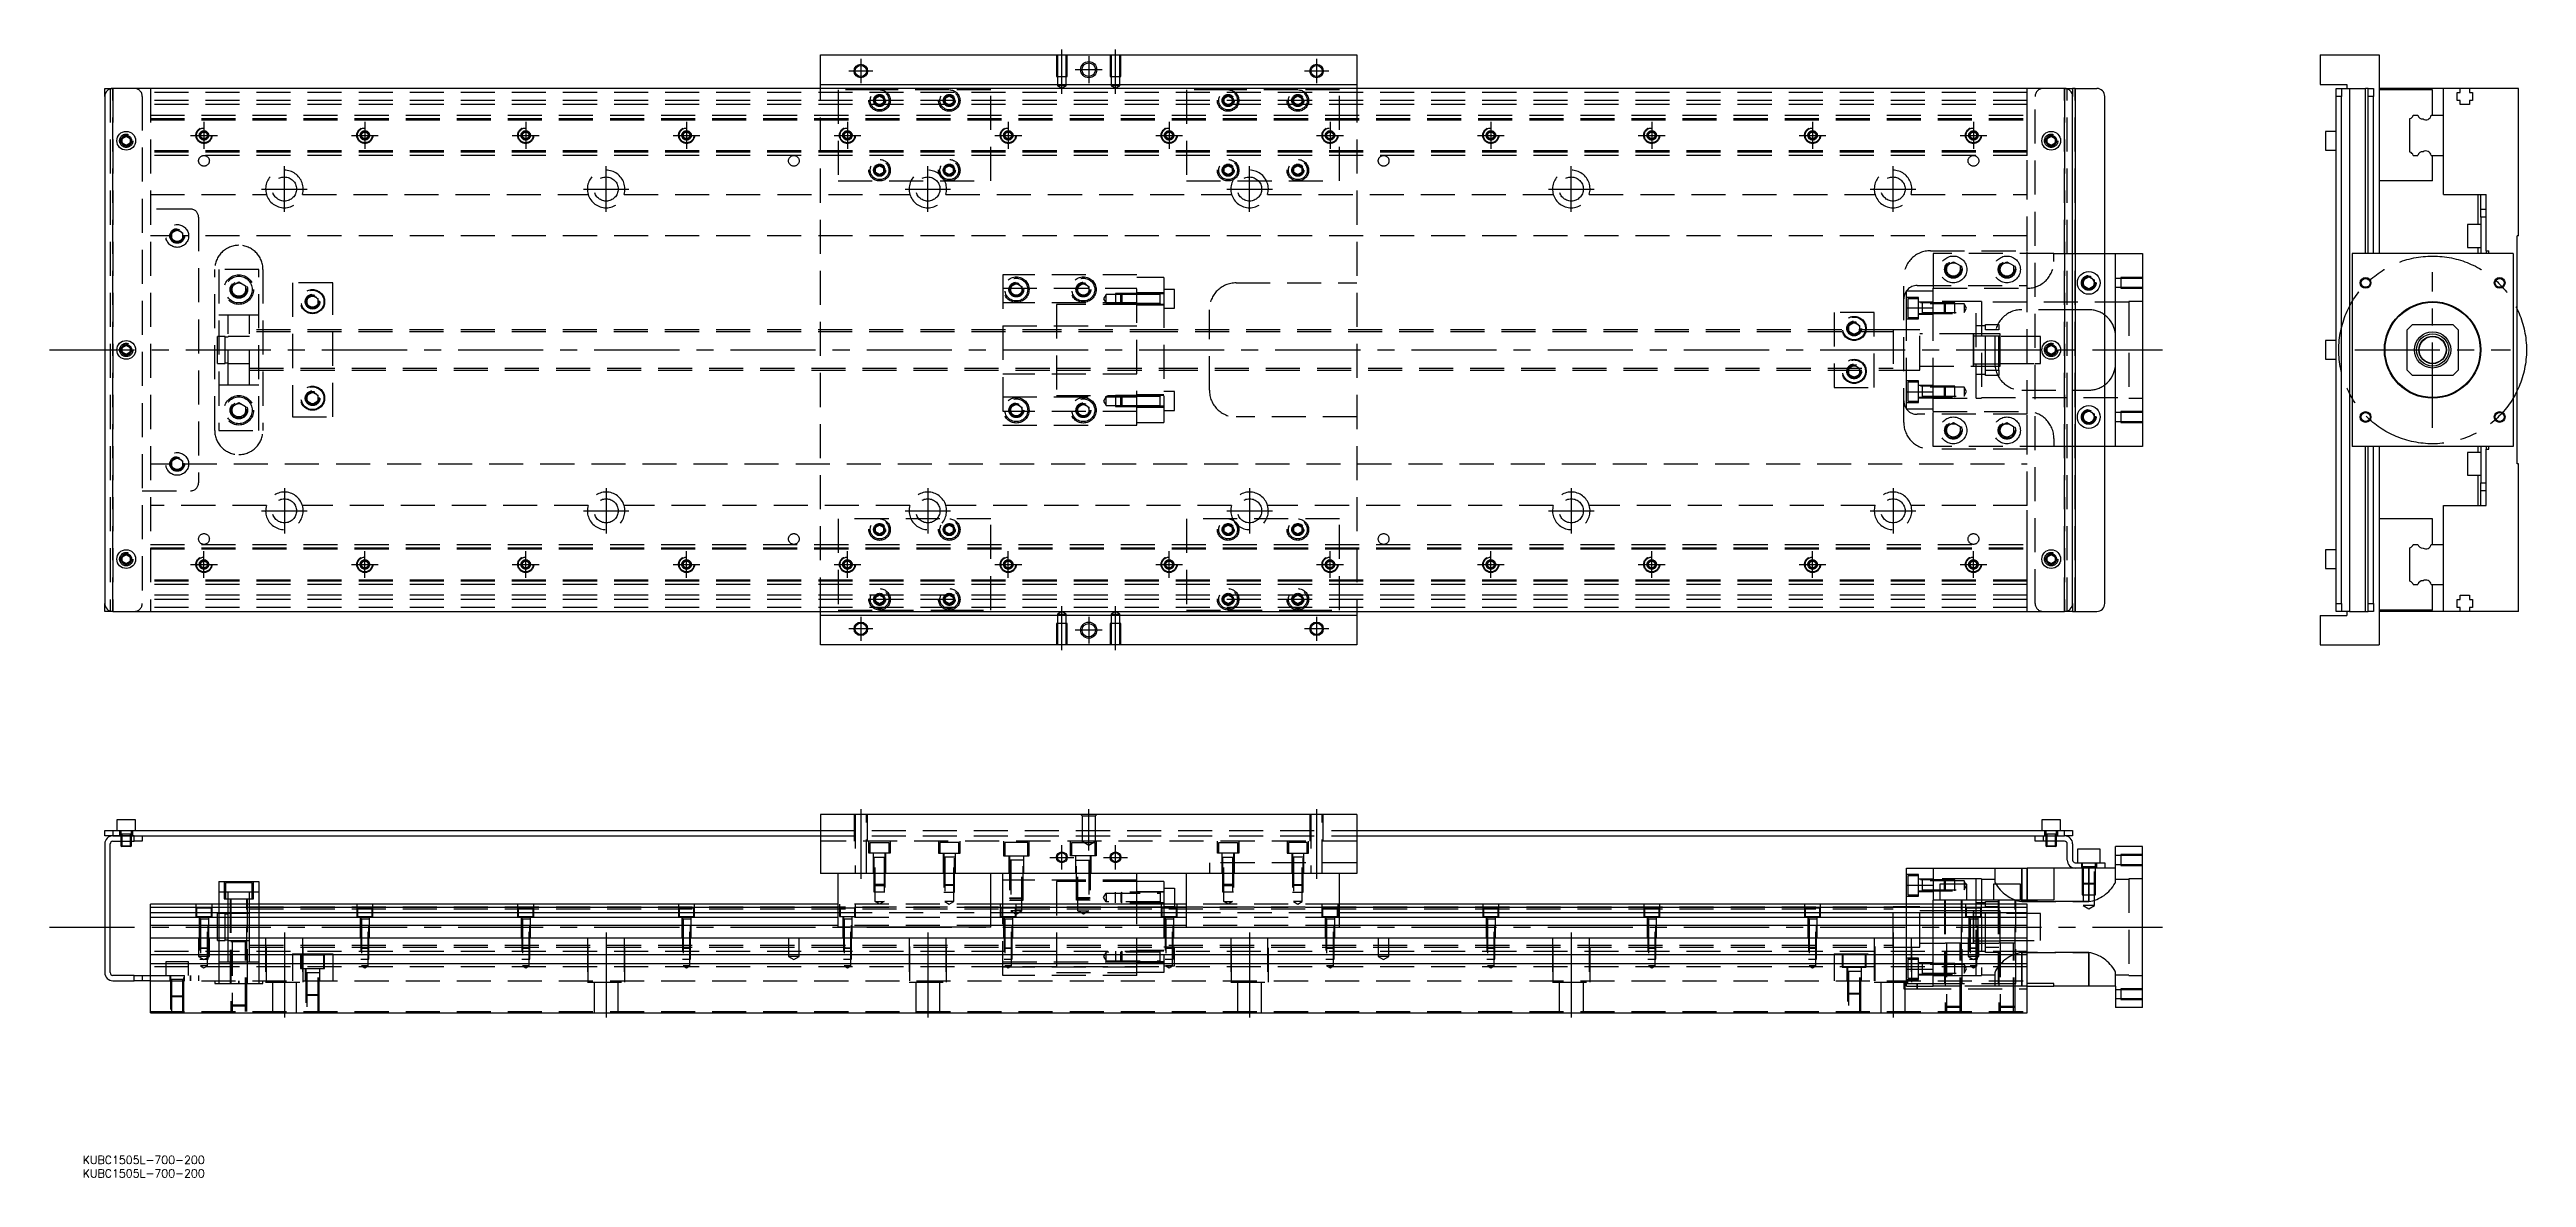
# Model space of a CAD drawing. Extents: x -21 to 903, y -309 to 112.
import ezdxf

# ---------------------------------------------------------------- set-up
doc = ezdxf.new("R2010")
doc.units = 0
doc.linetypes.add('CENTER', pattern=[50.8, 31.75, -6.35, 6.35, -6.35])
doc.linetypes.add('DASHED', pattern=[19.05, 12.7, -6.35])
doc.layers.get('0').update_dxf_attribs({"linetype": 'CONTINUOUS'})
doc.layers.add('CENTER', color=1, linetype='CENTER')
doc.styles.get("Standard").update_dxf_attribs({"font": 'txt.shx', "height": 3, "bigfont": 'bigfont.shx'})

# ---------------------------------------------------------------- blocks, each defined once
blk = doc.blocks.new('*U2')
at = {"color": 7, "linetype": 'CONTINUOUS'}
blk.add_text('KUBC1505L-700-200', height=3, dxfattribs=at).set_placement((-8.24, -308.56))
blk = doc.blocks.new('*U3')
at = {"color": 7, "linetype": 'CONTINUOUS'}
blk.add_text('KUBC1505L-700-200', height=3, dxfattribs=at).set_placement((-8.24, -303.54))

msp = doc.modelspace()

# ---------------------------------------------------------------- linework, layer by layer
at = {"color": 7, "linetype": 'CONTINUOUS'}
for p, q in [((267, 110), (467, 110)), ((267, 99), (267, 110)), ((467, 110), (467, 99)), ((826.27, 110), (826.27, 99)), ((826.27, 110), (848.27, 110)), ((848.27, 110), (848.27, 36)), ((0, 94.5), (0, 97.5)), ((0, 97.5), (3, 97.5)), ((0, 94.5), (0, -94.5)), ((731, 97.5), (3, 97.5)), ((267, 99), (467, 99)), ((267, 97.5), (267, 99)), ((467, 99), (467, 97.5)), ((731, 97.5), (734, 97.5)), ((734, 97.5), (734, 94.5)), ((735, 97.5), (734, 97.5)), ((734, -94.5), (734, 94.5)), ((735, 97.5), (735, -97.5)), ((735, 97.5), (743, 97.5)), ((746, -94.5), (746, 94.5)), ((826.27, 99), (836.27, 99)), ((832.27, 97.5), (834.27, 97.5)), ((832.27, 94.5), (832.27, 97.5)), ((834.27, 94.5), (832.27, 94.5)), ((832.27, -94.5), (832.27, 94.5)), ((834.27, 97.5), (837.27, 97.5)), ((834.27, 97.5), (834.27, 94.5)), ((834.27, -94.5), (834.27, 94.5)), ((836.27, 99), (836.27, 97.5)), ((837.27, 97.5), (837.27, -97.5)), ((837.27, 97.5), (843.27, 97.5)), ((843.27, 36), (843.27, 97.5)), ((844.27, 97.5), (843.27, 97.5)), ((844.27, 97.5), (846.27, 97.5)), ((844.27, 94.5), (844.27, 97.5)), ((846.27, 94.5), (844.27, 94.5)), ((844.27, 36), (844.27, 94.5)), ((846.27, 97.5), (846.27, 94.5)), ((846.27, 36), (846.27, 94.5)), ((872.27, 97.5), (848.27, 97.5)), ((868.27, 97), (848.27, 97)), ((868.27, 87.5), (868.27, 97)), ((872.27, 87.5), (872.27, 97.5)), ((878.57, 97.5), (872.27, 97.5)), ((877.42, 96), (878.57, 96)), ((877.42, 93), (877.42, 96)), ((878.57, 93), (877.42, 93)), ((881.97, 97.5), (878.57, 97.5)), ((878.57, 96), (878.57, 97.5)), ((878.57, 91.5), (878.57, 93)), ((881.97, 97.5), (881.97, 96)), ((900.27, 97.5), (881.97, 97.5)), ((881.97, 96), (883.12, 96)), ((881.97, 93), (881.97, 91.5)), ((883.12, 93), (881.97, 93)), ((883.12, 96), (883.12, 93)), ((900.27, 42.5), (900.27, 97.5)), ((859.77, 73.752272), (859.77, 86.247728)), ((861.022272, 87.5), (862.79668, 87.5)), ((867.747372, 87.5), (872.27, 87.5)), ((872.27, 72.5), (872.27, 87.5)), ((872.27, 72.5), (872.27, 87.5)), ((881.97, 91.5), (878.57, 91.5)), ((6.5, 78.866026), (8, 79.73205)), ((6.5, 77.133974), (6.5, 78.866026)), ((8, 76.26795), (6.5, 77.133974)), ((8, 79.73205), (9.5, 78.866026)), ((9.5, 77.133974), (8, 76.26795)), ((9.5, 78.866026), (9.5, 77.133974)), ((724.5, 78.866026), (726, 79.73205)), ((724.5, 77.133974), (724.5, 78.866026)), ((726, 76.26795), (724.5, 77.133974)), ((726, 79.73205), (727.5, 78.866026)), ((727.5, 77.133974), (726, 76.26795)), ((727.5, 78.866026), (727.5, 77.133974)), ((828.27, 81.5), (828.27, 78)), ((832.27, 81.5), (828.27, 81.5)), ((828.27, 78), (828.27, 74.5)), ((828.27, 74.5), (832.27, 74.5)), ((861.022272, 72.5), (862.79668, 72.5)), ((867.747372, 72.5), (872.27, 72.5)), ((868.27, 63), (868.27, 72.5)), ((872.27, 58), (872.27, 72.5)), ((868.27, 63), (848.27, 63)), ((872.27, 58), (888.27, 58)), ((885.27, 46.75), (885.27, 58)), ((886.27, 52.5), (886.27, 58)), ((888.27, 37), (888.27, 58)), ((881.27, 46.75), (881.27, 42.5)), ((886.27, 46.75), (881.27, 46.75)), ((886.27, 52.5), (888.27, 52.5)), ((886.27, 49.5), (886.27, 52.5)), ((888.27, 49.5), (886.27, 49.5)), ((886.27, 49.5), (886.27, 36)), ((881.27, 42.5), (881.27, 38.25)), ((881.27, 38.25), (886.27, 38.25)), ((885.27, 36), (885.27, 38.25)), ((888.27, 37), (889.27, 37)), ((888.27, 37), (888.27, 36)), ((889.27, 36), (889.27, 37)), ((900.27, 42.5), (899.77, 42.5)), ((899.77, -42.5), (899.77, 42.5)), ((746, 36), (750, 36)), ((750, 36), (760, 36)), ((750, -36), (750, 36)), ((760, 36), (760, -36)), ((898.27, 36), (838.27, 36)), ((838.27, 36), (838.27, -36)), ((898.27, 36), (898.27, -36)), ((738, 26.1547), (740, 27.309402)), ((738, 23.8453), (738, 26.1547)), ((740, 22.690598), (738, 23.8453)), ((740, 27.309402), (742, 26.1547)), ((742, 23.8453), (740, 22.690598)), ((742, 26.1547), (742, 23.8453)), ((860.77, 9.5), (858.77, 7.5)), ((860.77, 9.5), (875.77, 9.5)), ((877.77, 7.5), (875.77, 9.5)), ((6.5, 0.866026), (8, 1.73205)), ((6.5, -0.866026), (6.5, 0.866026)), ((8, 1.73205), (9.5, 0.866026)), ((9.5, 0.866026), (9.5, -0.866026)), ((724.5, 0.866026), (726, 1.73205)), ((724.5, -0.866026), (724.5, 0.866026)), ((726, 1.73205), (727.5, 0.866026)), ((727.5, 0.866026), (727.5, -0.866026)), ((828.27, 3.5), (828.27, 0)), ((832.27, 3.5), (828.27, 3.5)), ((828.27, 0), (828.27, -3.5)), ((858.77, -7.5), (858.77, 7.5)), ((877.77, 7.5), (877.77, -7.5)), ((8, -1.73205), (6.5, -0.866026)), ((9.5, -0.866026), (8, -1.73205)), ((726, -1.73205), (724.5, -0.866026)), ((727.5, -0.866026), (726, -1.73205)), ((828.27, -3.5), (832.27, -3.5)), ((858.77, -7.5), (860.77, -9.5)), ((875.77, -9.5), (877.77, -7.5)), ((875.77, -9.5), (860.77, -9.5)), ((738, -23.8453), (740, -22.690598)), ((738, -26.1547), (738, -23.8453)), ((740, -27.309402), (738, -26.1547)), ((740, -22.690598), (742, -23.8453)), ((742, -26.1547), (740, -27.309402)), ((742, -23.8453), (742, -26.1547)), ((750, -36), (746, -36)), ((760, -36), (750, -36)), ((898.27, -36), (838.27, -36)), ((843.27, -97.5), (843.27, -36)), ((844.27, -94.5), (844.27, -36)), ((846.27, -94.5), (846.27, -36)), ((848.27, -36), (848.27, -110)), ((885.27, -38.25), (885.27, -36)), ((886.27, -36), (886.27, -49.5)), ((888.27, -36), (888.27, -37)), ((889.27, -37), (889.27, -36)), ((881.27, -38.25), (881.27, -42.5)), ((886.27, -38.25), (881.27, -38.25)), ((881.27, -42.5), (881.27, -46.75)), ((888.27, -58), (888.27, -37)), ((888.27, -37), (889.27, -37)), ((900.27, -42.5), (899.77, -42.5)), ((900.27, -97.5), (900.27, -42.5)), ((881.27, -46.75), (886.27, -46.75)), ((885.27, -58), (885.27, -46.75)), ((886.27, -52.5), (886.27, -49.5)), ((886.27, -49.5), (888.27, -49.5)), ((888.27, -52.5), (886.27, -52.5)), ((886.27, -58), (886.27, -52.5)), ((868.27, -63), (848.27, -63)), ((868.27, -72.5), (868.27, -63)), ((872.27, -72.5), (872.27, -58)), ((872.27, -58), (888.27, -58)), ((859.77, -86.247728), (859.77, -73.752272)), ((861.022272, -72.5), (862.79668, -72.5)), ((867.747372, -72.5), (872.27, -72.5)), ((872.27, -87.5), (872.27, -72.5)), ((872.27, -87.5), (872.27, -72.5)), ((6.5, -77.133974), (8, -76.26795)), ((6.5, -78.866026), (6.5, -77.133974)), ((8, -79.73205), (6.5, -78.866026)), ((8, -76.26795), (9.5, -77.133974)), ((9.5, -78.866026), (8, -79.73205)), ((9.5, -77.133974), (9.5, -78.866026)), ((724.5, -77.133974), (726, -76.26795)), ((724.5, -78.866026), (724.5, -77.133974)), ((726, -79.73205), (724.5, -78.866026)), ((726, -76.26795), (727.5, -77.133974)), ((727.5, -78.866026), (726, -79.73205)), ((727.5, -77.133974), (727.5, -78.866026)), ((828.27, -74.5), (828.27, -78)), ((832.27, -74.5), (828.27, -74.5)), ((828.27, -78), (828.27, -81.5)), ((828.27, -81.5), (832.27, -81.5)), ((861.022272, -87.5), (862.79668, -87.5)), ((867.747372, -87.5), (872.27, -87.5)), ((868.27, -97), (868.27, -87.5)), ((872.27, -97.5), (872.27, -87.5)), ((878.57, -91.5), (881.97, -91.5)), ((878.57, -93), (878.57, -91.5)), ((881.97, -91.5), (881.97, -93)), ((0, -97.5), (0, -94.5)), ((3, -97.5), (0, -97.5)), ((3, -97.5), (731, -97.5)), ((267, -99), (267, -97.5)), ((267, -110), (267, -99)), ((467, -99), (267, -99)), ((467, -97.5), (467, -99)), ((467, -99), (467, -110)), ((734, -97.5), (731, -97.5)), ((734, -94.5), (734, -97.5)), ((734, -97.5), (735, -97.5)), ((735, -97.5), (743, -97.5)), ((826.27, -99), (836.27, -99)), ((826.27, -99), (826.27, -110)), ((832.27, -94.5), (834.27, -94.5)), ((832.27, -97.5), (832.27, -94.5)), ((834.27, -97.5), (832.27, -97.5)), ((834.27, -94.5), (834.27, -97.5)), ((837.27, -97.5), (834.27, -97.5)), ((836.27, -97.5), (836.27, -99)), ((837.27, -97.5), (843.27, -97.5)), ((843.27, -97.5), (844.27, -97.5)), ((844.27, -94.5), (846.27, -94.5)), ((844.27, -97.5), (844.27, -94.5)), ((846.27, -97.5), (844.27, -97.5)), ((846.27, -94.5), (846.27, -97.5)), ((868.27, -97), (848.27, -97)), ((872.27, -97.5), (848.27, -97.5)), ((878.57, -97.5), (872.27, -97.5)), ((877.42, -93), (878.57, -93)), ((877.42, -96), (877.42, -93)), ((878.57, -96), (877.42, -96)), ((878.57, -97.5), (878.57, -96)), ((881.97, -97.5), (878.57, -97.5)), ((881.97, -93), (883.12, -93)), ((881.97, -96), (881.97, -97.5)), ((883.12, -96), (881.97, -96)), ((900.27, -97.5), (881.97, -97.5)), ((883.12, -93), (883.12, -96)), ((467, -110), (267, -110)), ((826.27, -110), (848.27, -110)), ((11.5, -175.2), (4.5, -175.2)), ((4.5, -175.2), (4.5, -179.2)), ((11.5, -179.2), (11.5, -175.2)), ((267, -173.2), (267, -195.2)), ((467, -173.2), (267, -173.2)), ((467, -173.2), (467, -195.2)), ((729.5, -175.199332), (722.5, -175.199332)), ((722.5, -175.199332), (722.5, -179.199332)), ((729.5, -179.199332), (729.5, -175.199332)), ((0, -181.2), (0, -179.2)), ((0, -179.2), (3, -179.2)), ((3, -181.2), (0, -181.2)), ((0, -184.2), (0, -232.2)), ((2, -232.2), (2, -184.2)), ((3, -179.2), (3, -181.2)), ((3, -179.2), (267, -179.2)), ((3, -181.2), (11, -181.2)), ((11, -181.2), (3, -181.2)), ((3, -183.2), (11, -183.2)), ((6, -183.2), (6, -184.85)), ((6.35, -183.2), (6.35, -185.2)), ((9.65, -185.2), (9.65, -183.2)), ((10, -184.85), (10, -183.2)), ((11, -181.2), (267, -181.2)), ((11, -183.2), (11, -181.2)), ((14, -183.2), (11, -183.2)), ((14, -181.2), (14, -183.2)), ((467, -179.2), (731, -179.2)), ((467, -181.2), (723, -181.2)), ((720, -183.199332), (720, -181.199332)), ((723, -183.199332), (720, -183.199332)), ((723, -181.199332), (723, -183.199332)), ((723, -181.199332), (731, -181.199332)), ((723, -181.199332), (731, -181.199332)), ((731, -183.199332), (723, -183.199332)), ((724, -183.199332), (724, -184.849332)), ((724.35, -183.199332), (724.35, -185.199332)), ((727.65, -185.199332), (727.65, -183.199332)), ((728, -184.849332), (728, -183.199332)), ((731, -181.199332), (731, -179.199332)), ((731, -179.199332), (734, -179.199332)), ((734, -181.199332), (731, -181.199332)), ((732, -190.199332), (732, -184.199332)), ((734, -179.199332), (734, -181.199332)), ((734, -184.199332), (734, -190.199332)), ((6, -184.85), (10, -184.85)), ((6, -184.85), (6.35, -185.2)), ((9.65, -185.2), (6.35, -185.2)), ((9.65, -185.2), (10, -184.85)), ((672, -199.546856), (672, -193.199332)), ((672, -193.199332), (682, -193.199332)), ((682, -193.199332), (682, -205.199332)), ((682, -193.199332), (717, -193.199332)), ((717, -205.199332), (717, -193.199332)), ((727, -193.199332), (717, -193.199332)), ((724, -184.849332), (728, -184.849332)), ((724, -184.849332), (724.35, -185.199332)), ((727.65, -185.199332), (724.35, -185.199332)), ((727, -193.199332), (727, -205.199332)), ((735, -193.199332), (727, -193.199332)), ((727.65, -185.199332), (728, -184.849332)), ((735, -191.199332), (743, -191.199332)), ((743, -193.199332), (735, -193.199332)), ((744.25, -186.199332), (735.75, -186.199332)), ((735.75, -186.199332), (735.75, -191.199332)), ((743, -193.199332), (743, -191.199332)), ((743, -191.199332), (746, -191.199332)), ((746, -193.199332), (743, -193.199332)), ((744.25, -191.199332), (744.25, -186.199332)), ((746, -191.199332), (746, -193.199332)), ((750, -193.199332), (746, -193.199332)), ((750, -193.199332), (750, -185.199332)), ((760, -185.199332), (750, -185.199332)), ((760, -245.199332), (760, -185.199332)), ((42.5, -198.2), (57.5, -198.2)), ((42.5, -198.2), (42.5, -206.7)), ((57.5, -198.2), (57.5, -206.7)), ((467, -195.2), (267, -195.2)), ((273.5, -215.2), (273.5, -195.2)), ((330.5, -215.2), (330.5, -195.2)), ((335, -206.7), (335, -195.2)), ((385, -206.7), (385, -195.2)), ((395, -198.2), (385, -198.2)), ((392.35, -198.2), (392, -198.2)), ((395, -198.2), (395, -206.7)), ((395, -200.7), (399, -200.7)), ((399, -200.7), (399, -206.7)), ((403.5, -215.2), (403.5, -195.2)), ((460.5, -215.2), (460.5, -195.2)), ((672, -199.546856), (682, -199.546856)), ((672, -206.699332), (672, -199.546856)), ((694.5, -199.199332), (684.5, -199.199332)), ((684.5, -199.199332), (684.5, -205.199332)), ((694.5, -205.199332), (694.5, -199.199332)), ((714.5, -199.199332), (704.5, -199.199332)), ((704.5, -199.199332), (704.5, -205.199332)), ((714.5, -205.199332), (714.5, -199.199332)), ((273.5, -206.7), (17, -206.7)), ((17, -247.2), (17, -206.7)), ((273.5, -207.952272), (17, -207.952272)), ((17, -209.72668), (273.5, -209.72668)), ((273.5, -211.623076), (17, -211.623076)), ((403.5, -206.7), (330.5, -206.7)), ((403.5, -207.952272), (330.5, -207.952272)), ((330.5, -209.72668), (403.5, -209.72668)), ((403.5, -211.623076), (330.5, -211.623076)), ((717, -206.7), (460.5, -206.7)), ((717, -207.952272), (460.5, -207.952272)), ((460.5, -209.72668), (717, -209.72668)), ((717, -211.623076), (460.5, -211.623076)), ((682, -206.699332), (682, -205.199332)), ((727, -205.199332), (682, -205.199332)), ((697, -214.999278), (697, -209.499332)), ((698, -210.074332), (697, -210.074332)), ((699.75, -210.074332), (698, -210.074332)), ((701.5, -210.074332), (699.75, -210.074332)), ((706.5, -210.074332), (701.5, -210.074332)), ((707, -210.074332), (706.5, -210.074332)), ((717, -247.199332), (717, -206.699332)), ((273.5, -214.677372), (17, -214.677372)), ((17, -219.2), (717, -219.2)), ((53.000006, -220.7), (46.999994, -220.7)), ((53.000006, -220.7), (46.999994, -220.7)), ((330.5, -215.2), (273.5, -215.2)), ((403.5, -214.677372), (330.5, -214.677372)), ((403.5, -215.2), (460.5, -215.2)), ((717, -214.677372), (460.5, -214.677372)), ((697, -221.199338), (697, -214.999278)), ((697, -220.324332), (707, -220.324332)), ((717, -225.5), (17, -225.5)), ((717, -228.9), (17, -228.9)), ((11, -233.2), (3, -233.2)), ((3, -235.2), (11, -235.2)), ((11, -235.2), (11, -233.2)), ((11, -233.2), (14, -233.2)), ((14, -235.2), (11, -235.2)), ((14, -233.2), (14, -235.2)), ((14, -233.2), (17, -233.2)), ((17, -235.2), (14, -235.2)), ((727, -236.199332), (717, -236.199332)), ((717, -237.199332), (727, -237.199332)), ((727, -237.199332), (727, -236.199332)), ((750, -237.199332), (727, -237.199332)), ((750, -237.199332), (750, -245.199332)), ((17, -247.2), (717, -247.2)), ((760, -245.199332), (750, -245.199332))]:
    msp.add_line(p, q, dxfattribs=at)
at = {"color": 3, "linetype": 'DASHED'}
for p, q in [((355.000006, 110), (355.000006, 102)), ((355.000006, 102), (358.999994, 102)), ((355.35, 110), (355.35, 102)), ((355.35, 102), (355.35, 98.5)), ((358.65, 102), (358.65, 110)), ((358.65, 98.5), (358.65, 102)), ((358.999994, 102), (358.999994, 110)), ((375.000006, 110), (375.000006, 102)), ((375.000006, 102), (378.999994, 102)), ((375.35, 110), (375.35, 102)), ((375.35, 102), (375.35, 98.5)), ((378.65, 102), (378.65, 110)), ((378.65, 98.5), (378.65, 102)), ((378.999994, 102), (378.999994, 110)), ((2, 97.5), (2, -97.5)), ((3, 97.5), (3, -97.5)), ((3, -97.5), (3, 97.5)), ((3, -97.5), (3, 97.5)), ((3, 97.5), (3, -97.5)), ((14, 94.5), (14, -94.5)), ((17, 97.5), (17, -97.5)), ((717, 96), (17, 96)), ((717, 93), (17, 93)), ((267, -97.5), (267, 97.5)), ((289, 97), (273.5, 97)), ((273.5, 97), (273.5, 63)), ((287.5, 93.866026), (289, 94.73205)), ((287.5, 92.133974), (287.5, 93.866026)), ((315, 97), (289, 97)), ((289, 94.73205), (290.5, 93.866026)), ((290.5, 93.866026), (290.5, 92.133974)), ((290.973226, 93.326156), (291, 93)), ((313.5, 93.866026), (315, 94.73205)), ((313.5, 92.133974), (313.5, 93.866026)), ((330.5, 97), (315, 97)), ((315, 94.73205), (316.5, 93.866026)), ((316.5, 93.866026), (316.5, 92.133974)), ((316.973226, 93.326156), (317, 93)), ((330.5, 63), (330.5, 97)), ((357, 98.5), (355.35, 98.5)), ((355.35, 98.5), (357, 97.547372)), ((358.65, 98.5), (357, 98.5)), ((357, 97.547372), (358.65, 98.5)), ((377, 98.5), (375.35, 98.5)), ((375.35, 98.5), (377, 97.547372)), ((378.65, 98.5), (377, 98.5)), ((377, 97.547372), (378.65, 98.5)), ((419, 97), (403.5, 97)), ((403.5, 97), (403.5, 63)), ((417.5, 93.866026), (419, 94.73205)), ((417.5, 92.133974), (417.5, 93.866026)), ((445, 97), (419, 97)), ((419, 94.73205), (420.5, 93.866026)), ((420.5, 93.866026), (420.5, 92.133974)), ((420.973226, 93.326156), (421, 93)), ((443, 93), (443.030168, 93.346066)), ((443.5, 93.866026), (445, 94.73205)), ((443.5, 92.133974), (443.5, 93.866026)), ((460.5, 97), (445, 97)), ((445, 94.73205), (446.5, 93.866026)), ((446.5, 93.866026), (446.5, 92.133974)), ((460.5, 63), (460.5, 97)), ((467, 97.5), (467, -97.5)), ((717, 87.5), (717, 97.5)), ((720, -94.5), (720, 94.5)), ((731, -97.5), (731, 97.5)), ((731, 97.5), (731, -97.5)), ((732, -97.5), (732, 97.5)), ((735, -97.5), (735, 97.5)), ((717, 91.5), (17, 91.5)), ((17, 87.5), (717, 87.5)), ((17, 86.247728), (717, 86.247728)), ((17, 86.1147), (717, 86.1147)), ((17, 86.1), (717, 86.1)), ((17, 85.8), (717, 85.8)), ((289, 91.26795), (287.5, 92.133974)), ((290.5, 92.133974), (289, 91.26795)), ((315, 91.26795), (313.5, 92.133974)), ((316.5, 92.133974), (315, 91.26795)), ((419, 91.26795), (417.5, 92.133974)), ((420.5, 92.133974), (419, 91.26795)), ((445, 91.26795), (443.5, 92.133974)), ((446.5, 92.133974), (445, 91.26795)), ((717, 86.247728), (717, 87.5)), ((717, 73.752272), (717, 86.247728)), ((6, 78), (6.030168, 78.346066)), ((717, 74.2), (17, 74.2)), ((35.5, 80), (35.516134, 80.21941)), ((35.75, 80.721688), (37, 81.443376)), ((35.75, 79.278312), (35.75, 80.721688)), ((37, 78.556624), (35.75, 79.278312)), ((37, 81.443376), (38.25, 80.721688)), ((38.25, 79.278312), (37, 78.556624)), ((38.25, 80.721688), (38.25, 79.278312)), ((95.5, 80), (95.516134, 80.21941)), ((95.75, 80.721688), (97, 81.443376)), ((95.75, 79.278312), (95.75, 80.721688)), ((97, 78.556624), (95.75, 79.278312)), ((97, 81.443376), (98.25, 80.721688)), ((98.25, 79.278312), (97, 78.556624)), ((98.25, 80.721688), (98.25, 79.278312)), ((155.75, 80.721688), (157, 81.443376)), ((155.75, 79.278312), (155.75, 80.721688)), ((157, 78.556624), (155.75, 79.278312)), ((157, 81.443376), (158.25, 80.721688)), ((158.25, 79.278312), (157, 78.556624)), ((158.25, 80.721688), (158.25, 79.278312)), ((158.477374, 80.25955), (158.5, 80)), ((215.5, 80), (215.516134, 80.21941)), ((215.75, 80.721688), (217, 81.443376)), ((215.75, 79.278312), (215.75, 80.721688)), ((217, 78.556624), (215.75, 79.278312)), ((217, 81.443376), (218.25, 80.721688)), ((218.25, 79.278312), (217, 78.556624)), ((218.25, 80.721688), (218.25, 79.278312)), ((275.75, 80.721688), (277, 81.443376)), ((275.75, 79.278312), (275.75, 80.721688)), ((277, 78.556624), (275.75, 79.278312)), ((277, 81.443376), (278.25, 80.721688)), ((278.25, 79.278312), (277, 78.556624)), ((278.25, 80.721688), (278.25, 79.278312)), ((278.477374, 80.25955), (278.5, 80)), ((335.5, 80), (335.516134, 80.21941)), ((335.75, 80.721688), (337, 81.443376)), ((335.75, 79.278312), (335.75, 80.721688)), ((337, 78.556624), (335.75, 79.278312)), ((337, 81.443376), (338.25, 80.721688)), ((338.25, 79.278312), (337, 78.556624)), ((338.25, 80.721688), (338.25, 79.278312)), ((395.5, 80), (395.52041, 80.24661)), ((395.75, 80.721688), (397, 81.443376)), ((395.75, 79.278312), (395.75, 80.721688)), ((397, 78.556624), (395.75, 79.278312)), ((397, 81.443376), (398.25, 80.721688)), ((398.25, 79.278312), (397, 78.556624)), ((398.25, 80.721688), (398.25, 79.278312)), ((455.75, 80.721688), (457, 81.443376)), ((455.75, 79.278312), (455.75, 80.721688)), ((457, 78.556624), (455.75, 79.278312)), ((457, 81.443376), (458.25, 80.721688)), ((458.25, 79.278312), (457, 78.556624)), ((458.25, 80.721688), (458.25, 79.278312)), ((458.477374, 80.25955), (458.5, 80)), ((515.5, 80), (515.52041, 80.24661)), ((515.75, 80.721688), (517, 81.443376)), ((515.75, 79.278312), (515.75, 80.721688)), ((517, 78.556624), (515.75, 79.278312)), ((517, 81.443376), (518.25, 80.721688)), ((518.25, 79.278312), (517, 78.556624)), ((518.25, 80.721688), (518.25, 79.278312)), ((575.75, 80.721688), (577, 81.443376)), ((575.75, 79.278312), (575.75, 80.721688)), ((577, 78.556624), (575.75, 79.278312)), ((577, 81.443376), (578.25, 80.721688)), ((578.25, 79.278312), (577, 78.556624)), ((578.25, 80.721688), (578.25, 79.278312)), ((578.477374, 80.25955), (578.5, 80)), ((635.5, 80), (635.516134, 80.21941)), ((635.75, 80.721688), (637, 81.443376)), ((635.75, 79.278312), (635.75, 80.721688)), ((637, 78.556624), (635.75, 79.278312)), ((637, 81.443376), (638.25, 80.721688)), ((638.25, 79.278312), (637, 78.556624)), ((638.25, 80.721688), (638.25, 79.278312)), ((695.75, 80.721688), (697, 81.443376)), ((695.75, 79.278312), (695.75, 80.721688)), ((697, 78.556624), (695.75, 79.278312)), ((697, 81.443376), (698.25, 80.721688)), ((698.25, 79.278312), (697, 78.556624)), ((698.25, 80.721688), (698.25, 79.278312)), ((698.477374, 80.25955), (698.5, 80)), ((727.973226, 78.326156), (728, 78)), ((717, 73.9), (17, 73.9)), ((717, 73.8853), (17, 73.8853)), ((717, 73.752272), (17, 73.752272)), ((717, 72.5), (17, 72.5)), ((287, 67), (287.030168, 67.346066)), ((287.5, 67.866026), (289, 68.73205)), ((287.5, 66.133974), (287.5, 67.866026)), ((289, 65.26795), (287.5, 66.133974)), ((289, 68.73205), (290.5, 67.866026)), ((290.5, 66.133974), (289, 65.26795)), ((290.5, 67.866026), (290.5, 66.133974)), ((313, 67), (313.023172, 67.30356)), ((313.5, 67.866026), (315, 68.73205)), ((313.5, 66.133974), (313.5, 67.866026)), ((315, 65.26795), (313.5, 66.133974)), ((315, 68.73205), (316.5, 67.866026)), ((316.5, 66.133974), (315, 65.26795)), ((316.5, 67.866026), (316.5, 66.133974)), ((417.5, 67.866026), (419, 68.73205)), ((417.5, 66.133974), (417.5, 67.866026)), ((419, 65.26795), (417.5, 66.133974)), ((419, 68.73205), (420.5, 67.866026)), ((420.5, 66.133974), (419, 65.26795)), ((420.5, 67.866026), (420.5, 66.133974)), ((420.973226, 67.326156), (421, 67)), ((443, 67), (443.030168, 67.346066)), ((443.5, 67.866026), (445, 68.73205)), ((443.5, 66.133974), (443.5, 67.866026)), ((445, 65.26795), (443.5, 66.133974)), ((445, 68.73205), (446.5, 67.866026)), ((446.5, 66.133974), (445, 65.26795)), ((446.5, 67.866026), (446.5, 66.133974)), ((717, 72.5), (717, 73.752272)), ((717, 58), (717, 72.5)), ((17, 58), (60.291796, 58)), ((73.708204, 58), (180.291796, 58)), ((193.708204, 58), (300.291796, 58)), ((273.5, 63), (330.5, 63)), ((313.708204, 58), (420.291796, 58)), ((403.5, 63), (460.5, 63)), ((433.708204, 58), (540.291796, 58)), ((553.708204, 58), (660.291796, 58)), ((673.708204, 58), (717, 58)), ((717, 37), (717, 58)), ((32, 52.5), (14, 52.5)), ((35, 49.5), (35, -49.5)), ((24.9, 42.5), (17, 42.5)), ((24.5, 42.5), (24.534018, 42.911016)), ((25, 43.6547), (27, 44.809402)), ((25, 41.3453), (25, 43.6547)), ((27, 40.190598), (25, 41.3453)), ((27, 44.809402), (29, 43.6547)), ((29, 41.3453), (27, 40.190598)), ((29, 43.6547), (29, 41.3453)), ((717, 42.5), (29.1, 42.5)), ((681, 37), (717, 37)), ((717, 24), (717, 37)), ((41, -30), (41, 30)), ((42.5, 30), (42.5, -30)), ((57.5, 30), (42.5, 30)), ((57.5, -30), (57.5, 30)), ((59, 30), (59, -30)), ((335, 28), (335, -28)), ((385, 28), (335, 28)), ((385, -28), (385, 28)), ((682, 36), (682, 23)), ((727, 36), (682, 36)), ((687, 31.443376), (689.5, 32.886752)), ((687, 28.556624), (687, 31.443376)), ((689.5, 27.113248), (687, 28.556624)), ((689.5, 32.886752), (692, 31.443376)), ((692, 28.556624), (689.5, 27.113248)), ((692, 31.443376), (692, 28.556624)), ((692.477798, 30.364306), (692.5, 30)), ((707, 31.443376), (709.5, 32.886752)), ((707, 28.556624), (707, 31.443376)), ((709.5, 27.113248), (707, 28.556624)), ((709.5, 32.886752), (712, 31.443376)), ((712, 28.556624), (709.5, 27.113248)), ((712, 31.443376), (712, 28.556624)), ((712.477798, 30.364306), (712.5, 30)), ((727, 33), (727, 36)), ((727, 36), (734, 36)), ((734, 36), (746, 36)), ((47.5, 23.943376), (50, 25.386752)), ((47.5, 21.056624), (47.5, 23.943376)), ((50, 19.613248), (47.5, 21.056624)), ((50, 25.386752), (52.5, 23.943376)), ((52.5, 21.056624), (50, 19.613248)), ((52.5, 23.943376), (52.5, 21.056624)), ((52.977798, 22.864306), (53, 22.5)), ((85, 25), (70, 25)), ((70, 25), (70, -25)), ((75.5, 19.1547), (77.5, 20.309402)), ((75.5, 16.8453), (75.5, 19.1547)), ((77.5, 20.309402), (79.5, 19.1547)), ((79.5, 19.1547), (79.5, 16.8453)), ((85, -25), (85, 25)), ((335, 23), (385, 23)), ((338, 23.6547), (340, 24.809402)), ((338, 21.3453), (338, 23.6547)), ((340, 20.190598), (338, 21.3453)), ((340, 24.809402), (342, 23.6547)), ((342, 21.3453), (340, 20.190598)), ((342, 23.6547), (342, 21.3453)), ((342.483582, 22.786038), (342.5, 22.5)), ((362.5, 22.5), (362.52689, 22.865682)), ((363, 23.6547), (365, 24.809402)), ((363, 21.3453), (363, 23.6547)), ((365, 20.190598), (363, 21.3453)), ((365, 24.809402), (367, 23.6547)), ((367, 21.3453), (365, 20.190598)), ((367, 23.6547), (367, 21.3453)), ((373.5, 20.702558), (372.547372, 19.052558)), ((372.547372, 19.052558), (373.5, 17.402558)), ((373.5, 17.402558), (373.5, 20.702558)), ((377, 20.702558), (373.5, 20.702558)), ((377, 21.052554), (377, 17.052564)), ((379.35, 21.052554), (377, 21.052554)), ((379, 20.702558), (377, 20.702558)), ((379.35, 21.052558), (379, 20.702558)), ((379, 17.402558), (379, 20.702558)), ((385, 20.702558), (379, 20.702558)), ((385, 20.702558), (379, 20.702558)), ((379.35, 21.052558), (379.35, 17.052558)), ((385, 21.052556), (379.35, 21.052558)), ((385, 21.052554), (379.35, 21.052554)), ((395, 27), (385, 27)), ((395, 21.302558), (385, 21.302558)), ((393.605, 21.052558), (385, 21.052556)), ((395, 20.976176), (385, 20.976176)), ((393.6, 20.702558), (385, 20.702558)), ((395, 21.052558), (393.595, 21.052558)), ((393.6, 17.05324), (393.6, 21.052564)), ((393.6, 20.836098), (393.6, 21.052558)), ((393.6, 21.052558), (393.6, 20.835892)), ((395, 27), (395, 20.976176)), ((399, 22.552558), (395, 22.552558)), ((395, 20.976176), (395, -20.976176)), ((399, 15.552558), (399, 22.552558)), ((422, 25), (467, 25)), ((671, -27), (671, 27)), ((672, 22), (682, 22)), ((672, 15.652476), (672, 22)), ((676.5, 19.55635), (672, 19.55635)), ((672.5, 19.05635), (672.5, 12.05635)), ((676.5, 19.05635), (672.5, 19.05635)), ((676, 24), (717, 24)), ((676.5, 11.55635), (676.5, 19.55635)), ((682, 15.652476), (682, 23)), ((682, 23), (717, 23)), ((682, 15.652476), (682, 22)), ((717, -24), (717, 24)), ((742.483582, 25.286038), (742.5, 25)), ((752, 26.65), (750, 26.65)), ((750, 23.35), (752, 23.35)), ((752, 26.999994), (752, 23.000006)), ((760, 26.999994), (752, 26.999994)), ((760, 26.65), (752, 26.65)), ((752, 23.35), (760, 23.35)), ((752, 23.000006), (760, 23.000006)), ((46, 13), (42.5, 13)), ((46, -13), (46, 13)), ((54, 13), (46, 13)), ((54, 13), (46, 13)), ((54, -13), (54, 13)), ((57.5, 13), (54, 13)), ((77.5, 15.690598), (75.5, 16.8453)), ((79.5, 16.8453), (77.5, 15.690598)), ((79.983582, 18.286038), (80, 18)), ((385, 17.5), (335, 17.5)), ((355, 17), (355, -17)), ((385, 17), (355, 17)), ((373.5, 17.402558), (377, 17.402558)), ((377, 17.402558), (379, 17.402558)), ((377, 17.052564), (379.35, 17.052564)), ((379, 17.402558), (385, 17.402558)), ((379, 17.402558), (379.35, 17.052558)), ((379, 17.402558), (385, 17.402558)), ((379.35, 17.052564), (385, 17.052564)), ((379.35, 17.052558), (385, 17.052562)), ((385, 17.402558), (393.6, 17.402558)), ((385, 17.052562), (393.605, 17.052558)), ((385, 16.802558), (395, 16.802558)), ((393.595, 17.052558), (395, 17.052558)), ((393.6, 17.269268), (393.6, 17.052558)), ((393.6, 17.052558), (393.6, 17.26902)), ((393.6, 17.052554), (393.6, 17.05324)), ((395, 15.552558), (399, 15.552558)), ((412, -15), (412, 15)), ((660, 14), (645, 14)), ((645, 14), (645, -14)), ((650.5, 9.1547), (652.5, 10.309402)), ((652.5, 10.309402), (654.5, 9.1547)), ((660, -14), (660, 14)), ((672, 15.652476), (682, 15.652476)), ((672, -15.652476), (672, 15.652476)), ((672, 11.55635), (676.5, 11.55635)), ((672.5, 12.05635), (676.5, 12.05635)), ((682, 17.80635), (676.5, 17.80635)), ((690, 17.556344), (676.5, 17.556344)), ((676.5, 13.556354), (690, 13.556354)), ((676.5, 13.30635), (682, 13.30635)), ((677.9, 17.556354), (677.9, 13.556344)), ((693.5, 17.20635), (677.9, 17.20635)), ((677.9, 13.90635), (693.5, 13.90635)), ((698, 18), (682, 18)), ((698, 18), (682, 18)), ((682, -15.652476), (682, 15.652476)), ((682, -15.652476), (682, 15.652476)), ((686.15, 13.55635), (686.15, 17.55635)), ((686.5, 17.20635), (686.15, 17.55635)), ((686.15, 13.55635), (686.5, 13.90635)), ((686.5, 17.20635), (686.5, 13.90635)), ((690, 13.556354), (690, 17.556344)), ((693.5, 17.20635), (693.5, 13.90635)), ((694.452628, 15.55635), (693.5, 17.20635)), ((693.5, 13.90635), (694.452628, 15.55635)), ((698, -18), (698, 18)), ((700, 18), (698, 18)), ((700, 18), (700, -18)), ((755, 17.75), (700, 17.75)), ((701.5, 9.5), (706.5, 9.5)), ((701.5, 7.5), (701.5, 9.5)), ((706.5, 9.5), (706.5, 7.5)), ((734, 15), (715, 15)), ((740, 15), (734, 15)), ((755, 18), (755, -18)), ((760, 18), (755, 18)), ((9.973226, 0.326156), (10, 0)), ((42, -5), (42, 5)), ((44.85, 5), (42, 5)), ((44.85, -5), (44.85, 5)), ((46, 4.8), (44.85, 4.8)), ((54, 5), (46, 5)), ((54, 5), (46, 5)), ((355, 7.5), (54, 7.5)), ((355, 6.75), (54, 6.75)), ((335, 9), (385, 9)), ((395, 7.5), (355, 7.5)), ((395, 7.499994), (355, 7.499994)), ((395, 6.75), (355, 6.75)), ((395, 6.75), (355, 6.75)), ((667.005, 7.5), (395, 7.5)), ((667, 6.75), (395, 6.75)), ((650, 8), (650.018502, 8.303588)), ((650.5, 6.8453), (650.5, 9.1547)), ((652.5, 5.690598), (650.5, 6.8453)), ((654.5, 6.8453), (652.5, 5.690598)), ((654.5, 9.1547), (654.5, 6.8453)), ((677, 7.5), (667.005, 7.5)), ((667.005, 7.5), (667.005, -7.5)), ((677, -7.5), (677, 7.5)), ((677, -7.5), (677, 7.5)), ((697.005, 6), (677, 6)), ((696.995, 6), (677, 6)), ((706.5, 6), (696.995, 6)), ((697.005, 6), (696.995, 6)), ((697, -6.000006), (697, 6.000006)), ((697, 5.125), (697, 6.000006)), ((697, 5.325034), (697, 6)), ((697, 6), (697, -6)), ((697, 5.125), (697, -5.125)), ((707, 5.125), (697, 5.125)), ((706.5, 6), (697.005, 6)), ((701.5, 9), (698, 9)), ((701.5, -7.5), (701.5, 7.5)), ((706.5, 7.5), (701.5, 7.5)), ((705, 5), (705, -5)), ((706.5, -7.5), (706.5, 7.5)), ((707, 6), (706.5, 6)), ((707, -6), (707, 6)), ((720, 5), (707, 5)), ((722, 5), (720, 5)), ((722, -5), (722, 5)), ((724, 0), (724.023172, 0.30356)), ((42, -5), (44.85, -5)), ((44.85, -4.8), (46, -4.8)), ((46, -5), (54, -5)), ((46, -5), (54, -5)), ((54, -6.75), (355, -6.75)), ((54, -7.5), (355, -7.5)), ((385, -9), (335, -9)), ((355, -6.75), (395, -6.75)), ((355, -6.75), (395, -6.75)), ((355, -7.499994), (395, -7.499994)), ((355, -7.5), (395, -7.5)), ((395, -6.75), (667, -6.75)), ((395, -7.5), (667.005, -7.5)), ((650.5, -6.8453), (652.5, -5.690598)), ((650.5, -9.1547), (650.5, -6.8453)), ((652.5, -10.309402), (650.5, -9.1547)), ((652.5, -5.690598), (654.5, -6.8453)), ((654.5, -9.1547), (652.5, -10.309402)), ((654.5, -6.8453), (654.5, -9.1547)), ((654.983582, -7.713962), (655, -8)), ((667.005, -7.5), (677, -7.5)), ((677, -6), (697.005, -6)), ((677, -6), (696.995, -6)), ((696.995, -6), (706.5, -6)), ((696.995, -6), (697.005, -6)), ((697, -6.000006), (697, -5.125)), ((697, -5.125), (707, -5.125)), ((697, -6), (697, -5.325218)), ((697.005, -6), (706.5, -6)), ((698, -9), (701.5, -9)), ((701.5, -7.5), (706.5, -7.5)), ((701.5, -9.5), (701.5, -7.5)), ((706.5, -6), (707, -6)), ((706.5, -7.5), (706.5, -9.5)), ((707, -5), (720, -5)), ((720, -5), (722, -5)), ((42.5, -13), (46, -13)), ((46, -13), (54, -13)), ((46, -13), (54, -13)), ((54, -13), (57.5, -13)), ((75.5, -16.8453), (77.5, -15.690598)), ((75.5, -19.1547), (75.5, -16.8453)), ((77.5, -15.690598), (79.5, -16.8453)), ((79.5, -16.8453), (79.5, -19.1547)), ((79.983582, -17.713962), (80, -18)), ((335, -17.5), (385, -17.5)), ((355, -17), (385, -17)), ((373.5, -17.402558), (372.547372, -19.052558)), ((373.5, -20.702558), (373.5, -17.402558)), ((377, -17.402558), (373.5, -17.402558)), ((377, -17.052564), (377, -21.052554)), ((379.35, -17.052564), (377, -17.052564)), ((379, -17.402558), (377, -17.402558)), ((379.35, -17.052558), (379, -17.402558)), ((379, -20.702558), (379, -17.402558)), ((385, -17.402558), (379, -17.402558)), ((385, -17.402558), (379, -17.402558)), ((379.35, -17.052558), (379.35, -21.052558)), ((385, -17.052562), (379.35, -17.052558)), ((385, -17.052564), (379.35, -17.052564)), ((395, -16.802558), (385, -16.802558)), ((393.605, -17.052558), (385, -17.052562)), ((393.6, -17.402558), (385, -17.402558)), ((395, -17.052558), (393.595, -17.052558)), ((393.6, -21.051878), (393.6, -17.052554)), ((393.6, -17.26902), (393.6, -17.052558)), ((393.6, -17.052558), (393.6, -17.269226)), ((393.6, -20.836098), (393.6, -17.26902)), ((399, -15.552558), (395, -15.552558)), ((399, -22.552558), (399, -15.552558)), ((645, -14), (660, -14)), ((676.5, -11.55635), (672, -11.55635)), ((672, -15.652476), (682, -15.652476)), ((672, -22), (672, -15.652476)), ((672.5, -12.05635), (672.5, -19.05635)), ((676.5, -12.05635), (672.5, -12.05635)), ((676.5, -19.55635), (676.5, -11.55635)), ((682, -13.30635), (676.5, -13.30635)), ((690, -13.556354), (676.5, -13.556347)), ((676.5, -17.556351), (690, -17.556344)), ((676.5, -17.80635), (682, -17.80635)), ((677.9, -13.556344), (677.9, -17.556354)), ((693.5, -13.90635), (677.9, -13.90635)), ((677.9, -17.20635), (693.5, -17.20635)), ((682, -22), (682, -15.652476)), ((682, -23), (682, -15.652476)), ((682, -18), (698, -18)), ((682, -18), (698, -18)), ((686.15, -17.55635), (686.15, -13.55635)), ((686.5, -13.90635), (686.15, -13.55635)), ((686.15, -17.55635), (686.5, -17.20635)), ((686.5, -13.90635), (686.5, -17.20635)), ((690, -17.556344), (690, -13.556354)), ((693.5, -13.90635), (693.5, -17.20635)), ((694.452628, -15.55635), (693.5, -13.90635)), ((693.5, -17.20635), (694.452628, -15.55635)), ((698, -18), (700, -18)), ((700, -17.75), (755, -17.75)), ((706.5, -9.5), (701.5, -9.5)), ((715, -15), (734, -15)), ((734, -15), (740, -15)), ((755, -18), (760, -18)), ((47.5, -21.056624), (50, -19.613248)), ((47.5, -23.943376), (47.5, -21.056624)), ((50, -25.386752), (47.5, -23.943376)), ((50, -19.613248), (52.5, -21.056624)), ((52.5, -23.943376), (50, -25.386752)), ((52.5, -21.056624), (52.5, -23.943376)), ((52.977798, -22.135694), (53, -22.5)), ((70, -25), (85, -25)), ((77.5, -20.309402), (75.5, -19.1547)), ((79.5, -19.1547), (77.5, -20.309402)), ((385, -23), (335, -23)), ((337.5, -22.5), (337.534018, -22.088984)), ((338, -21.3453), (340, -20.190598)), ((338, -23.6547), (338, -21.3453)), ((340, -24.809402), (338, -23.6547)), ((340, -20.190598), (342, -21.3453)), ((342, -23.6547), (340, -24.809402)), ((342, -21.3453), (342, -23.6547)), ((362.5, -22.5), (362.52689, -22.134318)), ((363, -21.3453), (365, -20.190598)), ((363, -23.6547), (363, -21.3453)), ((365, -24.809402), (363, -23.6547)), ((365, -20.190598), (367, -21.3453)), ((367, -23.6547), (365, -24.809402)), ((367, -21.3453), (367, -23.6547)), ((372.547372, -19.052558), (373.5, -20.702558)), ((373.5, -20.702558), (377, -20.702558)), ((377, -20.702558), (379, -20.702558)), ((377, -21.052554), (379.35, -21.052554)), ((379, -20.702558), (385, -20.702558)), ((379, -20.702558), (379.35, -21.052558)), ((379, -20.702558), (385, -20.702558)), ((379.35, -21.052554), (385, -21.052554)), ((379.35, -21.052558), (385, -21.052556)), ((385, -20.702558), (393.6, -20.702558)), ((395, -20.976176), (385, -20.976176)), ((385, -21.052556), (393.605, -21.052558)), ((385, -21.302558), (395, -21.302558)), ((385, -27), (395, -27)), ((393.595, -21.052558), (395, -21.052558)), ((393.6, -20.83585), (393.6, -21.052558)), ((393.6, -21.052558), (393.6, -20.836098)), ((393.6, -21.052564), (393.6, -21.051878)), ((395, -20.976176), (395, -27)), ((395, -22.552558), (399, -22.552558)), ((467, -25), (422, -25)), ((672, -19.55635), (676.5, -19.55635)), ((672, -22), (682, -22)), ((672.5, -19.05635), (676.5, -19.05635)), ((717, -24), (676, -24)), ((682, -23), (717, -23)), ((682, -36), (682, -23)), ((687, -28.556624), (689.5, -27.113248)), ((689.5, -27.113248), (692, -28.556624)), ((707, -28.556624), (709.5, -27.113248)), ((709.5, -27.113248), (712, -28.556624)), ((717, -37), (717, -24)), ((742.483582, -24.713962), (742.5, -25)), ((752, -23.35), (750, -23.35)), ((750, -26.65), (752, -26.65)), ((752, -23.000006), (752, -26.999994)), ((760, -23.000006), (752, -23.000006)), ((760, -23.35), (752, -23.35)), ((752, -26.65), (760, -26.65)), ((752, -26.999994), (760, -26.999994)), ((42.5, -30), (57.5, -30)), ((335, -28), (385, -28)), ((727, -36), (682, -36)), ((686.5, -30), (686.520026, -29.653944)), ((687, -31.443376), (687, -28.556624)), ((689.5, -32.886752), (687, -31.443376)), ((692, -31.443376), (689.5, -32.886752)), ((692, -28.556624), (692, -31.443376)), ((706.5, -30), (706.520026, -29.653944)), ((707, -31.443376), (707, -28.556624)), ((709.5, -32.886752), (707, -31.443376)), ((712, -31.443376), (709.5, -32.886752)), ((712, -28.556624), (712, -31.443376)), ((727, -33), (727, -36)), ((734, -36), (727, -36)), ((746, -36), (734, -36)), ((17, -42.5), (24.9, -42.5)), ((25, -41.3453), (27, -40.190598)), ((25, -43.6547), (25, -41.3453)), ((27, -44.809402), (25, -43.6547)), ((27, -40.190598), (29, -41.3453)), ((29, -43.6547), (27, -44.809402)), ((29, -41.3453), (29, -43.6547)), ((29.1, -42.5), (717, -42.5)), ((29.483582, -42.213962), (29.5, -42.5)), ((717, -37), (681, -37)), ((717, -58), (717, -37)), ((14, -52.5), (32, -52.5)), ((60.291796, -58), (17, -58)), ((180.291796, -58), (73.708204, -58)), ((300.291796, -58), (193.708204, -58)), ((273.5, -63), (273.5, -97)), ((330.5, -63), (273.5, -63)), ((420.291796, -58), (313.708204, -58)), ((330.5, -97), (330.5, -63)), ((460.5, -63), (403.5, -63)), ((403.5, -63), (403.5, -97)), ((540.291796, -58), (433.708204, -58)), ((460.5, -97), (460.5, -63)), ((660.291796, -58), (553.708204, -58)), ((717, -58), (673.708204, -58)), ((717, -72.5), (717, -58)), ((17, -72.5), (717, -72.5)), ((17, -73.752272), (717, -73.752272)), ((17, -73.8853), (717, -73.8853)), ((17, -73.9), (717, -73.9)), ((287, -67), (287.030168, -66.653934)), ((287.5, -66.133974), (289, -65.26795)), ((287.5, -67.866026), (287.5, -66.133974)), ((289, -68.73205), (287.5, -67.866026)), ((289, -65.26795), (290.5, -66.133974)), ((290.5, -67.866026), (289, -68.73205)), ((290.5, -66.133974), (290.5, -67.866026)), ((313, -67), (313.023172, -66.69644)), ((313.5, -66.133974), (315, -65.26795)), ((313.5, -67.866026), (313.5, -66.133974)), ((315, -68.73205), (313.5, -67.866026)), ((315, -65.26795), (316.5, -66.133974)), ((316.5, -67.866026), (315, -68.73205)), ((316.5, -66.133974), (316.5, -67.866026)), ((417, -67), (417.023172, -66.69644)), ((417.5, -66.133974), (419, -65.26795)), ((417.5, -67.866026), (417.5, -66.133974)), ((419, -68.73205), (417.5, -67.866026)), ((419, -65.26795), (420.5, -66.133974)), ((420.5, -67.866026), (419, -68.73205)), ((420.5, -66.133974), (420.5, -67.866026)), ((443.5, -66.133974), (445, -65.26795)), ((443.5, -67.866026), (443.5, -66.133974)), ((445, -68.73205), (443.5, -67.866026)), ((445, -65.26795), (446.5, -66.133974)), ((446.5, -67.866026), (445, -68.73205)), ((446.5, -66.133974), (446.5, -67.866026)), ((446.973226, -66.673844), (447, -67)), ((717, -73.752272), (717, -72.5)), ((717, -86.247728), (717, -73.752272)), ((6, -78), (6.030168, -77.653934)), ((17, -74.2), (717, -74.2)), ((35.75, -79.278312), (37, -78.556624)), ((35.75, -80.721688), (35.75, -79.278312)), ((37, -81.443376), (35.75, -80.721688)), ((37, -78.556624), (38.25, -79.278312)), ((38.25, -80.721688), (37, -81.443376)), ((38.25, -79.278312), (38.25, -80.721688)), ((38.477374, -79.74045), (38.5, -80)), ((95.75, -79.278312), (97, -78.556624)), ((95.75, -80.721688), (95.75, -79.278312)), ((97, -81.443376), (95.75, -80.721688)), ((97, -78.556624), (98.25, -79.278312)), ((98.25, -80.721688), (97, -81.443376)), ((98.25, -79.278312), (98.25, -80.721688)), ((98.477374, -79.74045), (98.5, -80)), ((155.75, -79.278312), (157, -78.556624)), ((155.75, -80.721688), (155.75, -79.278312)), ((157, -81.443376), (155.75, -80.721688)), ((157, -78.556624), (158.25, -79.278312)), ((158.25, -80.721688), (157, -81.443376)), ((158.25, -79.278312), (158.25, -80.721688)), ((158.477374, -79.74045), (158.5, -80)), ((215.75, -79.278312), (217, -78.556624)), ((215.75, -80.721688), (215.75, -79.278312)), ((217, -81.443376), (215.75, -80.721688)), ((217, -78.556624), (218.25, -79.278312)), ((218.25, -80.721688), (217, -81.443376)), ((218.25, -79.278312), (218.25, -80.721688)), ((218.477374, -79.74045), (218.5, -80)), ((275.75, -79.278312), (277, -78.556624)), ((275.75, -80.721688), (275.75, -79.278312)), ((277, -81.443376), (275.75, -80.721688)), ((277, -78.556624), (278.25, -79.278312)), ((278.25, -80.721688), (277, -81.443376)), ((278.25, -79.278312), (278.25, -80.721688)), ((278.477374, -79.74045), (278.5, -80)), ((335.75, -79.278312), (337, -78.556624)), ((335.75, -80.721688), (335.75, -79.278312)), ((337, -81.443376), (335.75, -80.721688)), ((337, -78.556624), (338.25, -79.278312)), ((338.25, -80.721688), (337, -81.443376)), ((338.25, -79.278312), (338.25, -80.721688)), ((338.477374, -79.74045), (338.5, -80)), ((395.5, -80), (395.52041, -79.75339)), ((395.75, -79.278312), (397, -78.556624)), ((395.75, -80.721688), (395.75, -79.278312)), ((397, -81.443376), (395.75, -80.721688)), ((397, -78.556624), (398.25, -79.278312)), ((398.25, -80.721688), (397, -81.443376)), ((398.25, -79.278312), (398.25, -80.721688)), ((455.75, -79.278312), (457, -78.556624)), ((455.75, -80.721688), (455.75, -79.278312)), ((457, -81.443376), (455.75, -80.721688)), ((457, -78.556624), (458.25, -79.278312)), ((458.25, -80.721688), (457, -81.443376)), ((458.25, -79.278312), (458.25, -80.721688)), ((458.477374, -79.74045), (458.5, -80)), ((515.5, -80), (515.52041, -79.75339)), ((515.75, -79.278312), (517, -78.556624)), ((515.75, -80.721688), (515.75, -79.278312)), ((517, -81.443376), (515.75, -80.721688)), ((517, -78.556624), (518.25, -79.278312)), ((518.25, -80.721688), (517, -81.443376)), ((518.25, -79.278312), (518.25, -80.721688)), ((575.75, -79.278312), (577, -78.556624)), ((575.75, -80.721688), (575.75, -79.278312)), ((577, -81.443376), (575.75, -80.721688)), ((577, -78.556624), (578.25, -79.278312)), ((578.25, -80.721688), (577, -81.443376)), ((578.25, -79.278312), (578.25, -80.721688)), ((578.477374, -79.74045), (578.5, -80)), ((635.5, -80), (635.516134, -79.78059)), ((635.75, -79.278312), (637, -78.556624)), ((635.75, -80.721688), (635.75, -79.278312)), ((637, -81.443376), (635.75, -80.721688)), ((637, -78.556624), (638.25, -79.278312)), ((638.25, -80.721688), (637, -81.443376)), ((638.25, -79.278312), (638.25, -80.721688)), ((695.75, -79.278312), (697, -78.556624)), ((695.75, -80.721688), (695.75, -79.278312)), ((697, -81.443376), (695.75, -80.721688)), ((697, -78.556624), (698.25, -79.278312)), ((698.25, -80.721688), (697, -81.443376)), ((698.25, -79.278312), (698.25, -80.721688)), ((698.477374, -79.74045), (698.5, -80)), ((724, -78), (724.030168, -77.653934)), ((717, -85.8), (17, -85.8)), ((717, -86.1), (17, -86.1)), ((717, -86.1147), (17, -86.1147)), ((717, -86.247728), (17, -86.247728)), ((717, -87.5), (17, -87.5)), ((717, -91.5), (17, -91.5)), ((287.5, -92.133974), (289, -91.26795)), ((287.5, -93.866026), (287.5, -92.133974)), ((289, -91.26795), (290.5, -92.133974)), ((290.5, -92.133974), (290.5, -93.866026)), ((313.5, -92.133974), (315, -91.26795)), ((313.5, -93.866026), (313.5, -92.133974)), ((315, -91.26795), (316.5, -92.133974)), ((316.5, -92.133974), (316.5, -93.866026)), ((417.5, -92.133974), (419, -91.26795)), ((417.5, -93.866026), (417.5, -92.133974)), ((419, -91.26795), (420.5, -92.133974)), ((420.5, -92.133974), (420.5, -93.866026)), ((443.5, -92.133974), (445, -91.26795)), ((443.5, -93.866026), (443.5, -92.133974)), ((445, -91.26795), (446.5, -92.133974)), ((446.5, -92.133974), (446.5, -93.866026)), ((717, -87.5), (717, -86.247728)), ((717, -97.5), (717, -87.5)), ((717, -93), (17, -93)), ((717, -96), (17, -96)), ((273.5, -97), (289, -97)), ((287, -93), (287.030168, -92.653934)), ((289, -94.73205), (287.5, -93.866026)), ((290.5, -93.866026), (289, -94.73205)), ((289, -97), (315, -97)), ((315, -94.73205), (313.5, -93.866026)), ((316.5, -93.866026), (315, -94.73205)), ((315, -97), (330.5, -97)), ((316.973226, -92.673844), (317, -93)), ((357, -97.547372), (355.35, -98.5)), ((355.35, -98.5), (357, -98.5)), ((355.35, -98.5), (355.35, -102)), ((358.65, -98.5), (357, -97.547372)), ((357, -98.5), (358.65, -98.5)), ((358.65, -102), (358.65, -98.5)), ((377, -97.547372), (375.35, -98.5)), ((375.35, -98.5), (377, -98.5)), ((375.35, -98.5), (375.35, -102)), ((378.65, -98.5), (377, -97.547372)), ((377, -98.5), (378.65, -98.5)), ((378.65, -102), (378.65, -98.5)), ((403.5, -97), (419, -97)), ((417, -93), (417.023172, -92.69644)), ((419, -94.73205), (417.5, -93.866026)), ((420.5, -93.866026), (419, -94.73205)), ((419, -97), (445, -97)), ((445, -94.73205), (443.5, -93.866026)), ((446.5, -93.866026), (445, -94.73205)), ((445, -97), (460.5, -97)), ((446.973226, -92.673844), (447, -93)), ((358.999994, -102), (355.000006, -102)), ((355.000006, -102), (355.000006, -110)), ((355.35, -102), (355.35, -110)), ((358.65, -110), (358.65, -102)), ((358.999994, -110), (358.999994, -102)), ((378.999994, -102), (375.000006, -102)), ((375.000006, -102), (375.000006, -110)), ((375.35, -102), (375.35, -110)), ((378.65, -110), (378.65, -102)), ((378.999994, -110), (378.999994, -102)), ((279.500006, -173.2), (279.500006, -183.2)), ((279.9, -173.2), (279.9, -195.2)), ((284.1, -195.2), (284.1, -173.2)), ((284.499994, -183.2), (284.499994, -173.2)), ((364.5, -173.7), (364, -173.2)), ((364.5, -173.7), (364.5, -183.2)), ((364.5, -173.7), (369.5, -173.7)), ((369.5, -173.7), (370, -173.2)), ((369.5, -183.2), (369.5, -173.7)), ((449.500006, -173.2), (449.500006, -183.2)), ((449.9, -173.2), (449.9, -195.2)), ((454.1, -195.2), (454.1, -173.2)), ((454.499994, -183.2), (454.499994, -173.2)), ((5.5, -179.2), (5.5, -181.2)), ((6, -179.2), (6, -183.2)), ((9.783332, -180.6), (6.216708, -180.6)), ((6.35, -180.6), (6.35, -183.2)), ((9.65, -183.2), (9.65, -180.6)), ((10, -183.2), (10, -179.2)), ((10.5, -181.2), (10.5, -179.2)), ((267, -179.2), (467, -179.2)), ((267, -181.2), (467, -181.2)), ((467, -183.2), (267, -183.2)), ((285, -187.7), (285, -183.2)), ((285.5, -183.7), (292.5, -183.7)), ((285.5, -187.7), (285.5, -183.7)), ((292.5, -183.7), (292.5, -187.7)), ((293, -183.2), (293, -187.7)), ((311, -183.2), (311, -187.7)), ((318.5, -183.7), (311.5, -183.7)), ((311.5, -183.7), (311.5, -187.7)), ((318.5, -187.7), (318.5, -183.7)), ((319, -187.7), (319, -183.2)), ((335.25, -183.2), (335.25, -188.7)), ((336.5, -183.7), (335.75, -183.7)), ((335.75, -183.7), (335.75, -188.7)), ((343.5, -183.7), (336.5, -183.7)), ((344.25, -183.7), (343.5, -183.7)), ((344.25, -188.7), (344.25, -183.7)), ((344.75, -188.7), (344.75, -183.2)), ((360.25, -188.7), (360.25, -183.2)), ((360.75, -183.7), (361.5, -183.7)), ((360.75, -188.7), (360.75, -183.7)), ((361.5, -183.7), (368.5, -183.7)), ((369.5, -183.2), (364.5, -183.2)), ((364.5, -183.2), (367, -184.643376)), ((367, -184.643376), (369.5, -183.2)), ((368.5, -183.7), (369.25, -183.7)), ((369.25, -183.7), (369.25, -188.7)), ((369.75, -183.2), (369.75, -188.7)), ((415, -187.7), (415, -183.2)), ((415.5, -183.7), (422.5, -183.7)), ((415.5, -187.7), (415.5, -183.7)), ((422.5, -183.7), (422.5, -187.7)), ((423, -183.2), (423, -187.7)), ((441, -183.2), (441, -187.7)), ((448.5, -183.7), (441.5, -183.7)), ((441.5, -183.7), (441.5, -187.7)), ((448.5, -187.7), (448.5, -183.7)), ((449, -187.7), (449, -183.2)), ((720, -181.199332), (723, -181.199332)), ((723.5, -179.199332), (723.5, -181.199332)), ((728.000006, -180.599332), (723.999994, -180.599332)), ((728.000006, -180.599332), (723.999994, -180.599332)), ((724, -179.199332), (724, -183.199332)), ((724.000006, -181.199332), (724.000006, -183.199332)), ((724.35, -180.599332), (724.35, -183.199332)), ((727.65, -183.199332), (727.65, -180.599332)), ((727.999994, -183.199332), (727.999994, -181.199332)), ((728, -183.199332), (728, -179.199332)), ((728.5, -181.199332), (728.5, -179.199332)), ((293, -187.7), (285, -187.7)), ((286.75, -195.2), (286.75, -187.7)), ((287.000006, -202.2), (286.999986, -187.7)), ((286.999994, -189.1), (291.000006, -189.1)), ((287.35, -205.7), (287.35, -189.1)), ((290.65, -189.1), (290.65, -205.7)), ((291.000014, -187.7), (290.999994, -202.2)), ((291.25, -187.7), (291.25, -195.2)), ((311, -187.7), (319, -187.7)), ((312.75, -187.7), (312.75, -195.2)), ((312.999986, -187.7), (313.000006, -202.2)), ((317.000006, -189.1), (312.999994, -189.1)), ((313.35, -189.1), (313.35, -205.7)), ((316.65, -205.7), (316.65, -189.1)), ((316.999994, -202.2), (317.000014, -187.7)), ((317.25, -195.2), (317.25, -187.7)), ((335.25, -188.7), (344.75, -188.7)), ((337.25, -188.7), (337.25, -195.2)), ((342.500006, -190.3), (337.499994, -190.3)), ((337.500006, -188.7), (337.500006, -205.2)), ((337.9, -190.3), (337.9, -209.2)), ((342.1, -209.2), (342.1, -190.3)), ((342.499994, -205.2), (342.499994, -188.7)), ((342.75, -195.2), (342.75, -188.7)), ((369.75, -188.7), (360.25, -188.7)), ((362.25, -195.2), (362.25, -188.7)), ((362.499994, -190.3), (367.500006, -190.3)), ((362.500006, -205.2), (362.500006, -188.7)), ((362.9, -209.2), (362.9, -190.3)), ((367.1, -190.3), (367.1, -209.2)), ((367.499994, -188.7), (367.499994, -205.2)), ((367.75, -188.7), (367.75, -195.2)), ((412, -191.2), (412, -195.2)), ((467, -191.2), (412, -191.2)), ((423, -187.7), (415, -187.7)), ((416.75, -195.2), (416.75, -187.7)), ((417.000006, -202.2), (416.999986, -187.7)), ((416.999994, -189.1), (421.000006, -189.1)), ((417.35, -205.7), (417.35, -189.1)), ((420.65, -189.1), (420.65, -205.7)), ((421.000014, -187.7), (420.999994, -202.2)), ((421.25, -187.7), (421.25, -195.2)), ((441, -187.7), (449, -187.7)), ((442.75, -187.7), (442.75, -195.2)), ((442.999986, -187.7), (443.000006, -202.2)), ((447.000006, -189.1), (442.999994, -189.1)), ((443.35, -189.1), (443.35, -205.7)), ((446.65, -205.7), (446.65, -189.1)), ((446.999994, -202.2), (447.000014, -187.7)), ((447.25, -195.2), (447.25, -187.7)), ((705, -193.199332), (705, -198.16811)), ((715, -205.709206), (715, -193.199332)), ((715, -193.199332), (715, -205.199332)), ((717, -193.199332), (717, -205.199332)), ((737.25, -191.199332), (737.25, -193.199332)), ((742.500006, -192.799332), (737.499994, -192.799332)), ((737.500006, -191.199332), (737.500006, -203.199332)), ((737.9, -192.799332), (737.9, -207.199332)), ((740, -193.199332), (740, -205.709206)), ((740, -199.199332), (740, -193.199332)), ((742.1, -207.199332), (742.1, -192.799332)), ((742.499994, -203.199332), (742.499994, -191.199332)), ((752, -188.549332), (750, -188.549332)), ((750, -191.849332), (752, -191.849332)), ((750, -198.16811), (750, -193.199332)), ((752, -188.199338), (752, -192.199326)), ((760, -188.199338), (752, -188.199338)), ((760, -188.549332), (752, -188.549332)), ((752, -191.849332), (760, -191.849332)), ((752, -192.199326), (760, -192.199326)), ((46, -202.2), (42.5, -202.2)), ((44.5, -198.2), (44.5, -204.7)), ((55, -198.7), (45, -198.7)), ((45, -198.7), (45, -204.7)), ((46, -204.7), (46, -202.2)), ((54, -202.2), (46, -202.2)), ((54, -204.7), (54, -202.2)), ((57.5, -202.2), (54, -202.2)), ((55, -204.7), (55, -198.7)), ((55.5, -204.7), (55.5, -198.2)), ((291, -199.35), (287, -199.35)), ((287.35, -199.7), (287, -199.35)), ((290.999994, -202.2), (287.000006, -202.2)), ((287.35, -199.7), (290.65, -199.7)), ((291, -199.35), (290.65, -199.7)), ((313, -199.35), (317, -199.35)), ((313, -199.35), (313.35, -199.7)), ((313.000006, -202.2), (316.999994, -202.2)), ((316.65, -199.7), (313.35, -199.7)), ((316.65, -199.7), (317, -199.35)), ((385, -197.7), (335, -197.7)), ((385, -198.2), (355, -198.2)), ((355, -198.2), (355, -232.2)), ((372.547372, -204.2), (373.5, -202.55)), ((373.5, -202.55), (373.5, -205.85)), ((373.5, -202.55), (393.6, -202.55)), ((395, -202.199975), (377, -202.200006)), ((377, -206.199994), (377, -202.200006)), ((379, -202.55), (379.35, -202.2)), ((379, -202.55), (379, -204.9)), ((379.35, -204.9), (379.35, -202.2)), ((385, -232.2), (385, -198.2)), ((385, -201.95), (395, -201.95)), ((393.6, -202.199994), (393.6, -206.200006)), ((421, -199.35), (417, -199.35)), ((417.35, -199.7), (417, -199.35)), ((420.999994, -202.2), (417.000006, -202.2)), ((417.35, -199.7), (420.65, -199.7)), ((421, -199.35), (420.65, -199.7)), ((443, -199.35), (447, -199.35)), ((443, -199.35), (443.35, -199.7)), ((443.000006, -202.2), (446.999994, -202.2)), ((446.65, -199.7), (443.35, -199.7)), ((446.65, -199.7), (447, -199.35)), ((676.5, -195.642982), (672, -195.642982)), ((672.5, -196.142982), (672.5, -199.642982)), ((676.5, -196.142982), (672.5, -196.142982)), ((672.5, -199.642982), (672.5, -203.142982)), ((672.5, -203.142982), (676.5, -203.142982)), ((676.5, -203.642982), (676.5, -195.642982)), ((682, -197.392982), (676.5, -197.392982)), ((690, -197.642988), (676.5, -197.642981)), ((676.5, -201.642985), (690, -201.642978)), ((676.5, -201.892982), (682, -201.892982)), ((677.9, -197.642978), (677.9, -201.642988)), ((693.5, -197.992982), (677.9, -197.992982)), ((677.9, -201.292982), (693.5, -201.292982)), ((698, -197.199332), (682, -197.199332)), ((686.15, -199.199332), (686.15, -197.642982)), ((686.5, -197.992982), (686.15, -197.642982)), ((686.15, -199.642982), (686.15, -199.199332)), ((686.15, -201.642982), (686.15, -199.642982)), ((686.15, -201.642982), (686.5, -201.292982)), ((686.5, -197.992982), (686.5, -199.199332)), ((686.5, -199.199332), (686.5, -199.642982)), ((686.5, -199.642982), (686.5, -201.292982)), ((690, -199.199332), (690, -197.642988)), ((690, -201.642978), (690, -199.199332)), ((693.5, -197.992982), (693.5, -201.292982)), ((694.452628, -199.642982), (693.5, -197.992982)), ((693.5, -201.292982), (694.452628, -199.642982)), ((698, -205.199332), (698, -197.199332)), ((700, -197.199332), (698, -197.199332)), ((700, -197.199332), (700, -206.699332)), ((705, -197.449332), (700, -197.449332)), ((705, -198.16811), (705.034792, -198.435032)), ((705.034792, -198.435032), (705.13642, -198.740558)), ((737.5, -198.799332), (742.5, -198.799332)), ((737.5, -198.799332), (737.9, -199.199332)), ((737.500006, -203.199332), (742.499994, -203.199332)), ((742.1, -199.199332), (737.9, -199.199332)), ((740, -205.709206), (740, -199.199332)), ((742.1, -199.199332), (742.5, -198.799332)), ((749.823178, -198.83366), (749.954746, -198.476042)), ((749.954746, -198.476042), (750, -198.16811)), ((755, -197.449332), (750, -197.449332)), ((755, -197.199332), (755, -233.199332)), ((760, -197.199332), (755, -197.199332)), ((34, -206.7), (34, -211.2)), ((34, -211.2), (40, -211.2)), ((39.75, -208.2), (34.25, -208.2)), ((34.25, -208.2), (34.25, -211.2)), ((35.25, -211.2), (35.25, -219.2)), ((38.500006, -212.2), (35.499994, -212.2)), ((35.500006, -211.2), (35.500006, -227.2)), ((35.75, -212.2), (35.75, -229.7)), ((38.25, -229.7), (38.25, -212.2)), ((38.499994, -227.2), (38.499994, -211.2)), ((38.75, -219.2), (38.75, -211.2)), ((39.75, -211.2), (39.75, -208.2)), ((40, -211.2), (40, -206.7)), ((42, -215.2), (42, -210.2)), ((42.5, -210.2), (42, -210.2)), ((42.5, -206.7), (42.5, -219.2)), ((44.85, -210.2), (42.5, -210.2)), ((44.5, -204.7), (55.5, -204.7)), ((44.85, -215.2), (44.85, -210.2)), ((46, -210.4), (44.85, -210.4)), ((46, -206.7), (46, -204.7)), ((46, -215.2), (46, -206.7)), ((47, -210.2), (46, -210.2)), ((46.75, -204.7), (46.75, -236.2)), ((46.999939, -204.7), (47.000006, -246.7)), ((53, -210.2), (47, -210.2)), ((52.999994, -246.7), (53.000061, -204.7)), ((54, -210.2), (53, -210.2)), ((53.25, -236.2), (53.25, -204.7)), ((54, -206.7), (54, -204.7)), ((54, -215.2), (54, -206.7)), ((54, -207.699332), (667.005, -207.699332)), ((54, -208.449332), (667, -208.449332)), ((57.5, -206.7), (57.5, -219.2)), ((94, -206.7), (94, -211.2)), ((94, -211.2), (100, -211.2)), ((99.75, -208.2), (94.25, -208.2)), ((94.25, -208.2), (94.25, -211.2)), ((95.25, -211.2), (95.25, -219.2)), ((98.500006, -212.2), (95.499994, -212.2)), ((95.500006, -211.2), (95.500006, -227.2)), ((95.75, -212.2), (95.75, -229.7)), ((98.25, -229.7), (98.25, -212.2)), ((98.499994, -227.2), (98.499994, -211.2)), ((98.75, -219.2), (98.75, -211.2)), ((99.75, -211.2), (99.75, -208.2)), ((100, -211.2), (100, -206.7)), ((154, -206.7), (154, -211.2)), ((154, -211.2), (160, -211.2)), ((159.75, -208.2), (154.25, -208.2)), ((154.25, -208.2), (154.25, -211.2)), ((155.25, -211.2), (155.25, -219.2)), ((158.500006, -212.2), (155.499994, -212.2)), ((155.500006, -211.2), (155.500006, -227.2)), ((155.75, -212.2), (155.75, -229.7)), ((158.25, -229.7), (158.25, -212.2)), ((158.499994, -227.2), (158.499994, -211.2)), ((158.75, -219.2), (158.75, -211.2)), ((159.75, -211.2), (159.75, -208.2)), ((160, -211.2), (160, -206.7)), ((214, -206.7), (214, -211.2)), ((214, -211.2), (220, -211.2)), ((219.75, -208.2), (214.25, -208.2)), ((214.25, -208.2), (214.25, -211.2)), ((215.25, -211.2), (215.25, -219.2)), ((218.500006, -212.2), (215.499994, -212.2)), ((215.500006, -211.2), (215.500006, -227.2)), ((215.75, -212.2), (215.75, -229.7)), ((218.25, -229.7), (218.25, -212.2)), ((218.499994, -227.2), (218.499994, -211.2)), ((218.75, -219.2), (218.75, -211.2)), ((219.75, -211.2), (219.75, -208.2)), ((220, -211.2), (220, -206.7)), ((330.5, -206.7), (273.5, -206.7)), ((330.5, -207.952272), (273.5, -207.952272)), ((273.5, -209.72668), (330.5, -209.72668)), ((330.5, -211.623076), (273.5, -211.623076)), ((274, -206.7), (274, -211.2)), ((274, -211.2), (280, -211.2)), ((279.75, -208.2), (274.25, -208.2)), ((274.25, -208.2), (274.25, -211.2)), ((275.25, -211.2), (275.25, -219.2)), ((278.500006, -212.2), (275.499994, -212.2)), ((275.500006, -211.2), (275.500006, -227.2)), ((275.75, -212.2), (275.75, -229.7)), ((278.25, -229.7), (278.25, -212.2)), ((278.499994, -227.2), (278.499994, -211.2)), ((278.75, -219.2), (278.75, -211.2)), ((279.75, -211.2), (279.75, -208.2)), ((280, -211.2), (280, -206.7)), ((287.35, -205.7), (290.65, -205.7)), ((289, -206.652628), (287.35, -205.7)), ((290.65, -205.7), (289, -206.652628)), ((316.65, -205.7), (313.35, -205.7)), ((313.35, -205.7), (315, -206.652628)), ((315, -206.652628), (316.65, -205.7)), ((334, -206.7), (334, -211.2)), ((334, -211.2), (340, -211.2)), ((339.75, -208.2), (334.25, -208.2)), ((334.25, -208.2), (334.25, -211.2)), ((335, -233.2), (335, -206.7)), ((335.25, -211.2), (335.25, -219.2)), ((338.500006, -212.2), (335.499994, -212.2)), ((335.500006, -211.2), (335.500006, -227.2)), ((335.75, -212.2), (335.75, -229.7)), ((337.5, -204.3), (342.5, -204.3)), ((337.5, -204.3), (337.9, -204.7)), ((337.500006, -205.2), (342.499994, -205.2)), ((342.1, -204.7), (337.9, -204.7)), ((342.1, -209.2), (337.9, -209.2)), ((337.9, -209.2), (340, -210.412436)), ((338.25, -229.7), (338.25, -212.2)), ((338.499994, -227.2), (338.499994, -211.2)), ((338.75, -219.2), (338.75, -211.2)), ((339.75, -211.2), (339.75, -208.2)), ((340, -211.2), (340, -206.7)), ((340, -210.412436), (342.1, -209.2)), ((342.1, -204.7), (342.5, -204.3)), ((367.5, -204.3), (362.5, -204.3)), ((362.9, -204.7), (362.5, -204.3)), ((367.499994, -205.2), (362.500006, -205.2)), ((362.9, -204.7), (367.1, -204.7)), ((362.9, -209.2), (367.1, -209.2)), ((365, -210.412436), (362.9, -209.2)), ((367.1, -209.2), (365, -210.412436)), ((367.5, -204.3), (367.1, -204.7)), ((373.5, -205.85), (372.547372, -204.2)), ((393.6, -205.85), (373.5, -205.85)), ((395, -206.200025), (377, -206.199994)), ((379, -204.9), (379, -205.85)), ((379.35, -206.2), (379, -205.85)), ((379.35, -206.2), (379.35, -204.9)), ((395, -206.45), (385, -206.45)), ((385, -233.2), (385, -206.7)), ((385, -207.700006), (403.5, -207.700006)), ((394, -206.7), (394, -211.2)), ((394, -211.2), (400, -211.2)), ((399.75, -208.2), (394.25, -208.2)), ((394.25, -208.2), (394.25, -211.2)), ((395, -206.7), (395, -232.2)), ((395, -207.7), (399, -207.7)), ((399, -207.7), (395, -207.7)), ((395.25, -211.2), (395.25, -219.2)), ((398.500006, -212.2), (395.499994, -212.2)), ((395.500006, -211.2), (395.500006, -227.2)), ((395.75, -212.2), (395.75, -229.7)), ((398.25, -229.7), (398.25, -212.2)), ((398.499994, -227.2), (398.499994, -211.2)), ((398.75, -219.2), (398.75, -211.2)), ((399, -206.7), (399, -207.7)), ((399.75, -211.2), (399.75, -208.2)), ((400, -211.2), (400, -206.7)), ((460.5, -206.7), (403.5, -206.7)), ((460.5, -207.952272), (403.5, -207.952272)), ((403.5, -209.72668), (460.5, -209.72668)), ((460.5, -211.623076), (403.5, -211.623076)), ((417.35, -205.7), (420.65, -205.7)), ((419, -206.652628), (417.35, -205.7)), ((420.65, -205.7), (419, -206.652628)), ((446.65, -205.7), (443.35, -205.7)), ((443.35, -205.7), (445, -206.652628)), ((445, -206.652628), (446.65, -205.7)), ((454, -206.7), (454, -211.2)), ((454, -211.2), (460, -211.2)), ((459.75, -208.2), (454.25, -208.2)), ((454.25, -208.2), (454.25, -211.2)), ((455.25, -211.2), (455.25, -219.2)), ((458.500006, -212.2), (455.499994, -212.2)), ((455.500006, -211.2), (455.500006, -227.2)), ((455.75, -212.2), (455.75, -229.7)), ((458.25, -229.7), (458.25, -212.2)), ((458.499994, -227.2), (458.499994, -211.2)), ((458.75, -219.2), (458.75, -211.2)), ((459.75, -211.2), (459.75, -208.2)), ((460, -211.2), (460, -206.7)), ((514, -206.7), (514, -211.2)), ((514, -211.2), (520, -211.2)), ((519.75, -208.2), (514.25, -208.2)), ((514.25, -208.2), (514.25, -211.2)), ((515.25, -211.2), (515.25, -219.2)), ((518.500006, -212.2), (515.499994, -212.2)), ((515.500006, -211.2), (515.500006, -227.2)), ((515.75, -212.2), (515.75, -229.7)), ((518.25, -229.7), (518.25, -212.2)), ((518.499994, -227.2), (518.499994, -211.2)), ((518.75, -219.2), (518.75, -211.2)), ((519.75, -211.2), (519.75, -208.2)), ((520, -211.2), (520, -206.7)), ((574, -206.7), (574, -211.2)), ((574, -211.2), (580, -211.2)), ((579.75, -208.2), (574.25, -208.2)), ((574.25, -208.2), (574.25, -211.2)), ((575.25, -211.2), (575.25, -219.2)), ((578.500006, -212.2), (575.499994, -212.2)), ((575.500006, -211.2), (575.500006, -227.2)), ((575.75, -212.2), (575.75, -229.7)), ((578.25, -229.7), (578.25, -212.2)), ((578.499994, -227.2), (578.499994, -211.2)), ((578.75, -219.2), (578.75, -211.2)), ((579.75, -211.2), (579.75, -208.2)), ((580, -211.2), (580, -206.7)), ((634, -206.7), (634, -211.2)), ((634, -211.2), (640, -211.2)), ((639.75, -208.2), (634.25, -208.2)), ((634.25, -208.2), (634.25, -211.2)), ((635.25, -211.2), (635.25, -219.2)), ((638.500006, -212.2), (635.499994, -212.2)), ((635.500006, -211.2), (635.500006, -227.2)), ((635.75, -212.2), (635.75, -229.7)), ((638.25, -229.7), (638.25, -212.2)), ((638.499994, -227.2), (638.499994, -211.2)), ((638.75, -219.2), (638.75, -211.2)), ((639.75, -211.2), (639.75, -208.2)), ((640, -211.2), (640, -206.7)), ((677, -207.699332), (666.995, -207.699332)), ((667, -222.699338), (667, -207.699326)), ((672, -203.642982), (676.5, -203.642982)), ((672, -219.199332), (672, -206.699332)), ((677, -222.699332), (677, -207.699332)), ((682, -209.199332), (677, -209.199332)), ((682, -219.199332), (682, -206.699332)), ((686.5, -209.199332), (682, -209.199332)), ((686.25, -205.199332), (686.25, -236.199332)), ((686.499923, -205.199332), (686.500006, -246.699332)), ((692.5, -209.199332), (686.5, -209.199332)), ((692.499994, -246.699332), (692.500077, -205.199332)), ((694.25, -209.199332), (692.5, -209.199332)), ((692.75, -236.199332), (692.75, -205.199332)), ((694, -206.7), (694, -211.2)), ((694, -211.2), (700, -211.2)), ((699.75, -208.2), (694.25, -208.2)), ((694.25, -208.2), (694.25, -211.2)), ((697, -209.199332), (694.25, -209.199332)), ((695.25, -211.2), (695.25, -219.2)), ((698.500006, -212.2), (695.499994, -212.2)), ((695.500006, -211.2), (695.500006, -227.2)), ((695.75, -212.2), (695.75, -229.7)), ((697, -209.199332), (696.995, -209.199332)), ((697, -209.199332), (697, -209.200168)), ((698, -209.199332), (697, -209.199332)), ((697.005, -209.199332), (697, -209.199332)), ((697, -209.200168), (697, -214.999288)), ((698, -206.699332), (698, -205.199332)), ((701.5, -206.199332), (698, -206.199332)), ((698, -208.199332), (698, -206.699332)), ((698, -215.199332), (698, -208.199332)), ((699.75, -209.199332), (698, -209.199332)), ((698.25, -229.7), (698.25, -212.2)), ((698.499994, -227.2), (698.499994, -211.2)), ((698.75, -219.2), (698.75, -211.2)), ((699.75, -211.2), (699.75, -208.2)), ((701.5, -209.199332), (699.75, -209.199332)), ((700, -211.2), (700, -206.7)), ((700, -211.199332), (700, -233.199332)), ((701.5, -205.699332), (706.5, -205.699332)), ((701.5, -206.699332), (701.5, -205.699332)), ((701.5, -207.699332), (701.5, -206.699332)), ((706.5, -207.699332), (701.5, -207.699332)), ((701.5, -222.699332), (701.5, -207.699332)), ((706.5, -209.199332), (701.5, -209.199332)), ((706.25, -205.199332), (706.25, -236.199332)), ((706.499923, -205.199332), (706.500006, -246.699332)), ((707, -209.199332), (706.5, -209.199332)), ((707, -215.199332), (707, -209.199332)), ((722, -210.199332), (707, -210.199332)), ((712.499994, -246.699332), (712.500077, -205.199332)), ((712.75, -236.199332), (712.75, -205.199332)), ((715, -205.199332), (715, -205.709206)), ((715, -205.709206), (740, -205.709206)), ((740, -205.709206), (715, -205.709206)), ((722, -215.199332), (722, -210.199332)), ((742.1, -207.199332), (737.9, -207.199332)), ((737.9, -207.199332), (740, -208.411768)), ((740, -208.411768), (742.1, -207.199332)), ((35, -219.2), (35, -226.2)), ((39, -226.2), (39, -219.2)), ((42, -219.2), (42, -215.2)), ((42, -220.2), (42, -219.2)), ((42, -220.2), (42.5, -220.2)), ((42.5, -219.2), (42.5, -225.5)), ((42.5, -220.2), (44.85, -220.2)), ((44.85, -219.2), (44.85, -215.2)), ((44.85, -220.2), (44.85, -219.2)), ((44.85, -220), (46, -220)), ((46, -219.2), (46, -215.2)), ((46, -225.5), (46, -219.2)), ((46, -220.2), (47, -220.2)), ((47, -220.2), (53, -220.2)), ((47.5, -220.7), (47.5, -246.7)), ((52.5, -246.7), (52.5, -220.7)), ((53, -220.2), (54, -220.2)), ((54, -219.2), (54, -215.2)), ((54, -225.5), (54, -219.2)), ((57.5, -219.2), (57.5, -225.5)), ((60, -219.2), (60, -235.7)), ((60.291796, -235.2), (60.291796, -219.2)), ((73.708204, -219.2), (73.708204, -235.2)), ((74, -235.7), (74, -219.2)), ((180, -219.2), (180, -235.7)), ((180.291796, -235.2), (180.291796, -219.2)), ((193.708204, -219.2), (193.708204, -235.2)), ((194, -235.7), (194, -219.2)), ((255, -219.2), (255, -226.2)), ((259, -226.2), (259, -219.2)), ((330.5, -214.677372), (273.5, -214.677372)), ((300, -219.2), (300, -235.7)), ((300.291796, -235.2), (300.291796, -219.2)), ((313.708204, -219.2), (313.708204, -235.2)), ((314, -235.7), (314, -219.2)), ((460.5, -214.677372), (403.5, -214.677372)), ((420, -219.2), (420, -235.7)), ((420.291796, -235.2), (420.291796, -219.2)), ((433.708204, -219.2), (433.708204, -235.2)), ((434, -235.7), (434, -219.2)), ((475, -219.2), (475, -226.2)), ((479, -226.2), (479, -219.2)), ((540, -219.2), (540, -235.7)), ((540.291796, -235.2), (540.291796, -219.2)), ((553.708204, -219.2), (553.708204, -235.2)), ((554, -235.7), (554, -219.2)), ((660, -219.2), (660, -235.7)), ((660.291796, -235.2), (660.291796, -219.2)), ((672, -225.499332), (672, -219.199332)), ((673.708204, -219.2), (673.708204, -235.2)), ((674, -235.7), (674, -219.2)), ((677, -221.199332), (682, -221.199332)), ((682, -225.499332), (682, -219.199332)), ((682, -221.199332), (686.39999, -221.199332)), ((692.500006, -221.199332), (686.499994, -221.199332)), ((687, -221.199332), (687, -246.699332)), ((692, -246.699332), (692, -221.199332)), ((692.60001, -221.199332), (697.005, -221.199332)), ((695, -219.199332), (695, -226.199332)), ((696.995, -221.199332), (706.39999, -221.199332)), ((697, -214.999288), (697, -215.39937)), ((697, -215.39937), (697, -221.199332)), ((697, -221.198496), (697, -220.52556)), ((697, -221.199332), (697, -221.198496)), ((697.005, -221.199332), (706.5, -221.199332)), ((698, -228.899332), (698, -215.199332)), ((699, -226.199332), (699, -219.199332)), ((712.500006, -221.199332), (706.499994, -221.199332)), ((707, -221.199332), (707, -215.199332)), ((707, -220.199332), (722, -220.199332)), ((707, -221.199332), (707, -246.699332)), ((712, -246.699332), (712, -221.199332)), ((722, -220.199332), (722, -215.199332)), ((717, -224.35), (17, -224.35)), ((717, -230.05), (17, -230.05)), ((31.25, -228.2), (22.75, -228.2)), ((22.75, -228.2), (22.75, -228.9)), ((22.75, -228.9), (22.75, -233.2)), ((31.25, -228.9), (31.25, -228.2)), ((31.25, -233.2), (31.25, -228.9)), ((39, -226.2), (35, -226.2)), ((35, -226.2), (37, -227.3547)), ((35.5, -222.95), (38.5, -222.95)), ((35.5, -222.95), (35.75, -223.2)), ((35.500006, -227.2), (38.499994, -227.2)), ((38.25, -223.2), (35.75, -223.2)), ((38.25, -229.7), (35.75, -229.7)), ((35.75, -229.7), (37, -230.421688)), ((37, -227.3547), (39, -226.2)), ((37, -230.421688), (38.25, -229.7)), ((38.25, -223.2), (38.5, -222.95)), ((42.5, -225.5), (42.5, -228.9)), ((42.5, -228.2), (46, -228.2)), ((42.5, -228.9), (42.5, -236.2)), ((46, -228.2), (46, -225.5)), ((46, -228.2), (47, -228.2)), ((47, -228.2), (47.5, -228.2)), ((47.5, -228.2), (52.5, -228.2)), ((52.5, -228.2), (53, -228.2)), ((53, -228.2), (54, -228.2)), ((54, -221.95), (667, -221.95)), ((54, -222.7), (667.005, -222.7)), ((54, -228.2), (54, -225.5)), ((54, -228.2), (57.5, -228.2)), ((57.5, -225.5), (57.5, -228.9)), ((57.5, -228.9), (57.5, -236.2)), ((70, -225.2), (70, -225.5)), ((70, -225.2), (73.708204, -225.2)), ((70, -225.5), (70, -228.9)), ((70, -228.9), (70, -235.2)), ((73, -225.2), (73, -230.7)), ((73, -230.7), (82, -230.7)), ((73.708204, -225.7), (73.25, -225.7)), ((73.25, -225.7), (73.25, -228.9)), ((73.25, -228.9), (73.25, -230.7)), ((73.708204, -225.2), (85, -225.2)), ((81.75, -225.7), (73.708204, -225.7)), ((74.75, -230.7), (74.75, -235.2)), ((75.000006, -230.7), (75.000006, -246.7)), ((79.999994, -246.7), (79.999994, -230.7)), ((80.25, -235.2), (80.25, -230.7)), ((81.75, -228.9), (81.75, -225.7)), ((81.75, -230.7), (81.75, -228.9)), ((82, -230.7), (82, -225.2)), ((85, -225.2), (85, -225.5)), ((85, -225.5), (85, -228.9)), ((85, -228.9), (85, -235.2)), ((95.5, -222.95), (98.5, -222.95)), ((95.5, -222.95), (95.75, -223.2)), ((95.500006, -227.2), (98.499994, -227.2)), ((98.25, -223.2), (95.75, -223.2)), ((98.25, -229.7), (95.75, -229.7)), ((95.75, -229.7), (97, -230.421688)), ((97, -230.421688), (98.25, -229.7)), ((98.25, -223.2), (98.5, -222.95)), ((155.5, -222.95), (158.5, -222.95)), ((155.5, -222.95), (155.75, -223.2)), ((155.500006, -227.2), (158.499994, -227.2)), ((158.25, -223.2), (155.75, -223.2)), ((158.25, -229.7), (155.75, -229.7)), ((155.75, -229.7), (157, -230.421688)), ((157, -230.421688), (158.25, -229.7)), ((158.25, -223.2), (158.5, -222.95)), ((215.5, -222.95), (218.5, -222.95)), ((215.5, -222.95), (215.75, -223.2)), ((215.500006, -227.2), (218.499994, -227.2)), ((218.25, -223.2), (215.75, -223.2)), ((218.25, -229.7), (215.75, -229.7)), ((215.75, -229.7), (217, -230.421688)), ((217, -230.421688), (218.25, -229.7)), ((218.25, -223.2), (218.5, -222.95)), ((259, -226.2), (255, -226.2)), ((255, -226.2), (257, -227.3547)), ((257, -227.3547), (259, -226.2)), ((275.5, -222.95), (278.5, -222.95)), ((275.5, -222.95), (275.75, -223.2)), ((275.500006, -227.2), (278.499994, -227.2)), ((278.25, -223.2), (275.75, -223.2)), ((278.25, -229.7), (275.75, -229.7)), ((275.75, -229.7), (277, -230.421688)), ((277, -230.421688), (278.25, -229.7)), ((278.25, -223.2), (278.5, -222.95)), ((335, -228.2), (385, -228.2)), ((385, -230.208332), (335, -230.208332)), ((335.5, -222.95), (338.5, -222.95)), ((335.5, -222.95), (335.75, -223.2)), ((335.500006, -227.2), (338.499994, -227.2)), ((338.25, -223.2), (335.75, -223.2)), ((338.25, -229.7), (335.75, -229.7)), ((335.75, -229.7), (337, -230.421688)), ((337, -230.421688), (338.25, -229.7)), ((338.25, -223.2), (338.5, -222.95)), ((373.5, -224.55), (372.547372, -226.2)), ((372.547372, -226.2), (373.5, -227.85)), ((373.5, -227.85), (373.5, -224.55)), ((393.6, -224.55), (373.5, -224.55)), ((373.5, -227.85), (393.6, -227.85)), ((395, -224.199975), (377, -224.200006)), ((377, -224.200006), (377, -228.199994)), ((395, -228.200025), (377, -228.199994)), ((379.35, -224.2), (379, -224.55)), ((379, -225.5), (379, -224.55)), ((379, -227.85), (379, -225.5)), ((379, -227.85), (379.35, -228.2)), ((379.35, -224.2), (379.35, -225.5)), ((379.35, -225.5), (379.35, -228.2)), ((395, -223.95), (385, -223.95)), ((385, -228.45), (395, -228.45)), ((393.6, -228.200006), (393.6, -224.199994)), ((399, -222.7), (395, -222.7)), ((395, -229.7), (399, -229.7)), ((395.5, -222.95), (398.5, -222.95)), ((395.5, -222.95), (395.75, -223.2)), ((395.500006, -227.2), (398.499994, -227.2)), ((398.25, -223.2), (395.75, -223.2)), ((398.25, -229.7), (395.75, -229.7)), ((395.75, -229.7), (397, -230.421688)), ((397, -230.421688), (398.25, -229.7)), ((398.25, -223.2), (398.5, -222.95)), ((399, -229.7), (399, -222.7)), ((455.5, -222.95), (458.5, -222.95)), ((455.5, -222.95), (455.75, -223.2)), ((455.500006, -227.2), (458.499994, -227.2)), ((458.25, -223.2), (455.75, -223.2)), ((458.25, -229.7), (455.75, -229.7)), ((455.75, -229.7), (457, -230.421688)), ((457, -230.421688), (458.25, -229.7)), ((458.25, -223.2), (458.5, -222.95)), ((479, -226.2), (475, -226.2)), ((475, -226.2), (477, -227.3547)), ((477, -227.3547), (479, -226.2)), ((515.5, -222.95), (518.5, -222.95)), ((515.5, -222.95), (515.75, -223.2)), ((515.500006, -227.2), (518.499994, -227.2)), ((518.25, -223.2), (515.75, -223.2)), ((518.25, -229.7), (515.75, -229.7)), ((515.75, -229.7), (517, -230.421688)), ((517, -230.421688), (518.25, -229.7)), ((518.25, -223.2), (518.5, -222.95)), ((575.5, -222.95), (578.5, -222.95)), ((575.5, -222.95), (575.75, -223.2)), ((575.500006, -227.2), (578.499994, -227.2)), ((578.25, -223.2), (575.75, -223.2)), ((578.25, -229.7), (575.75, -229.7)), ((575.75, -229.7), (577, -230.421688)), ((577, -230.421688), (578.25, -229.7)), ((578.25, -223.2), (578.5, -222.95)), ((635.5, -222.95), (638.5, -222.95)), ((635.5, -222.95), (635.75, -223.2)), ((635.500006, -227.2), (638.499994, -227.2)), ((638.25, -223.2), (635.75, -223.2)), ((638.25, -229.7), (635.75, -229.7)), ((635.75, -229.7), (637, -230.421688)), ((637, -230.421688), (638.25, -229.7)), ((638.25, -223.2), (638.5, -222.95)), ((645, -225.2), (660, -225.2)), ((645, -225.2), (645, -235.2)), ((648, -225.2), (648, -230.2)), ((648, -230.2), (657, -230.2)), ((648.25, -225.2), (648.25, -225.5)), ((648.25, -225.5), (648.25, -228.9)), ((648.25, -228.9), (648.25, -230.2)), ((649.75, -230.2), (649.75, -235.2)), ((649.999996, -230.2), (650.000006, -246.7)), ((654.999994, -246.7), (655.000004, -230.2)), ((655.25, -235.2), (655.25, -230.2)), ((656.75, -225.5), (656.75, -225.2)), ((656.75, -228.9), (656.75, -225.5)), ((656.75, -230.2), (656.75, -228.9)), ((657, -230.2), (657, -225.2)), ((660, -225.2), (660, -235.2)), ((666.995, -222.699332), (677, -222.699332)), ((672, -228.899332), (672, -225.499332)), ((676.5, -226.755682), (672, -226.755682)), ((672, -230.851808), (672, -228.899332)), ((672, -230.851808), (673.708204, -230.851808)), ((672, -235.199332), (672, -230.851808)), ((672.5, -227.255682), (672.5, -228.899332)), ((673.708204, -227.255682), (672.5, -227.255682)), ((672.5, -228.899332), (672.5, -230.755682)), ((672.5, -230.755682), (672.5, -234.255682)), ((676.5, -227.255682), (673.708204, -227.255682)), ((673.708204, -230.851808), (682, -230.851808)), ((676.5, -234.755682), (676.5, -226.755682)), ((682, -228.505682), (676.5, -228.505682)), ((690, -228.755686), (676.5, -228.755686)), ((677.9, -228.755676), (677.9, -232.755686)), ((693.5, -229.105682), (677.9, -229.105682)), ((682, -228.899332), (682, -225.499332)), ((682, -236.199332), (682, -228.899332)), ((686.15, -228.899332), (686.15, -228.755682)), ((686.29365, -228.899332), (686.15, -228.755682)), ((686.15, -230.755682), (686.15, -228.899332)), ((686.15, -232.755682), (686.15, -230.755682)), ((686.5, -229.105682), (686.29365, -228.899332)), ((690, -228.899332), (690, -228.755686)), ((690, -232.755676), (690, -228.899332)), ((693.5, -229.105682), (693.5, -232.405682)), ((694.452628, -230.755682), (693.5, -229.105682)), ((693.5, -232.405682), (694.452628, -230.755682)), ((699, -226.199332), (695, -226.199332)), ((695, -226.199332), (697, -227.354032)), ((695.5, -222.95), (698.5, -222.95)), ((695.5, -222.95), (695.75, -223.2)), ((695.500006, -227.2), (698.499994, -227.2)), ((698.25, -223.2), (695.75, -223.2)), ((698.25, -229.7), (695.75, -229.7)), ((695.75, -229.7), (697, -230.421688)), ((697, -227.354032), (699, -226.199332)), ((697, -230.421688), (698.25, -229.7)), ((698, -224.199332), (701.5, -224.199332)), ((698, -233.199332), (698, -228.899332)), ((698.25, -223.2), (698.5, -222.95)), ((701.5, -222.699332), (706.5, -222.699332)), ((701.5, -224.699332), (701.5, -222.699332)), ((706.5, -224.699332), (701.5, -224.699332)), ((740, -224.689458), (715, -224.689458)), ((715, -224.689458), (740, -224.689458)), ((715, -237.199332), (715, -224.689458)), ((715, -224.689458), (715, -228.899332)), ((715, -228.899332), (715, -236.199332)), ((740, -224.689458), (740, -237.199332)), ((740, -237.199332), (740, -224.689458)), ((17, -233.2), (35, -233.2)), ((17, -235.2), (717, -235.2)), ((24.25, -233.2), (24.25, -235.2)), ((24.5, -233.2), (24.5, -246.7)), ((29.5, -234.8), (24.5, -234.8)), ((24.9, -234.8), (24.9, -246.7)), ((29.1, -246.7), (29.1, -234.8)), ((29.5, -246.7), (29.5, -233.2)), ((29.75, -235.2), (29.75, -233.2)), ((32, -235.2), (32, -233.2)), ((32, -233.2), (32, -235.2)), ((35, -233.2), (35, -235.2)), ((41, -235.2), (41, -236.2)), ((41, -236.2), (50, -236.2)), ((50, -235.2), (50, -236.2)), ((50, -236.2), (50, -235.2)), ((50, -236.2), (59, -236.2)), ((59, -236.2), (59, -235.2)), ((60, -235.7), (74, -235.7)), ((62.5, -235.7), (62.5, -247.2)), ((71.5, -247.2), (71.5, -235.7)), ((80.000006, -232.3), (74.999994, -232.3)), ((75.4, -232.3), (75.4, -246.7)), ((79.6, -246.7), (79.6, -232.3)), ((180, -235.7), (194, -235.7)), ((182.5, -235.7), (182.5, -247.2)), ((191.5, -247.2), (191.5, -235.7)), ((300, -235.7), (314, -235.7)), ((302.5, -235.7), (302.5, -247.2)), ((311.5, -247.2), (311.5, -235.7)), ((385, -233.2), (335, -233.2)), ((355, -232.2), (385, -232.2)), ((395, -232.2), (385, -232.2)), ((420, -235.7), (434, -235.7)), ((422.5, -235.7), (422.5, -247.2)), ((431.5, -247.2), (431.5, -235.7)), ((540, -235.7), (554, -235.7)), ((542.5, -235.7), (542.5, -247.2)), ((551.5, -247.2), (551.5, -235.7)), ((655.000006, -231.8), (649.999994, -231.8)), ((650, -239.8), (655, -239.8)), ((650, -239.8), (650.4, -240.2)), ((650.4, -231.8), (650.4, -246.7)), ((654.6, -240.2), (650.4, -240.2)), ((654.6, -246.7), (654.6, -231.8)), ((654.6, -240.2), (655, -239.8)), ((660, -235.7), (674, -235.7)), ((662.5, -235.7), (662.5, -247.2)), ((671, -235.199332), (671, -236.199332)), ((671, -236.199332), (681, -236.199332)), ((671, -236.199332), (671, -238.199332)), ((671, -238.199332), (676, -238.199332)), ((671.5, -247.2), (671.5, -235.7)), ((672, -234.755682), (676.5, -234.755682)), ((672, -237.199332), (672, -235.199332)), ((672, -237.199332), (682, -237.199332)), ((672.5, -234.255682), (673.708204, -234.255682)), ((673.708204, -234.255682), (676.5, -234.255682)), ((676, -238.199332), (676, -236.199332)), ((676, -236.199332), (676, -237.199332)), ((676, -237.199332), (676, -238.199332)), ((676, -238.199332), (717, -238.199332)), ((676.5, -232.755676), (690, -232.755676)), ((676.5, -233.005682), (682, -233.005682)), ((677.9, -232.405682), (693.5, -232.405682)), ((681, -236.199332), (717, -236.199332)), ((682, -233.199332), (686.5, -233.199332)), ((682, -237.199332), (682, -236.199332)), ((686.5, -237.199332), (682, -237.199332)), ((686.15, -232.755682), (686.5, -232.405682)), ((686.5, -233.199332), (687, -233.199332)), ((687, -237.199332), (686.5, -237.199332)), ((687, -233.199332), (692, -233.199332)), ((692, -237.199332), (687, -237.199332)), ((692, -233.199332), (692.5, -233.199332)), ((692.5, -237.199332), (692, -237.199332)), ((692.5, -233.199332), (698, -233.199332)), ((706.5, -237.199332), (692.5, -237.199332)), ((698, -233.199332), (700, -233.199332)), ((700, -232.949332), (705, -232.949332)), ((705.045254, -231.922622), (705, -232.230554)), ((705, -232.230554), (705, -237.199332)), ((705.176822, -231.565004), (705.045254, -231.922622)), ((707, -237.199332), (706.5, -237.199332)), ((712, -237.199332), (707, -237.199332)), ((712.5, -237.199332), (712, -237.199332)), ((717, -237.199332), (712.5, -237.199332)), ((715, -236.199332), (715, -237.199332)), ((749.965208, -231.963632), (749.86358, -231.658106)), ((750, -232.230554), (749.965208, -231.963632)), ((750, -237.199332), (750, -232.230554)), ((750, -232.949332), (755, -232.949332)), ((752, -238.549332), (750, -238.549332)), ((752, -238.199338), (752, -242.199326)), ((760, -238.199338), (752, -238.199338)), ((760, -238.549332), (752, -238.549332)), ((755, -233.199332), (760, -233.199332)), ((17, -246.7), (717, -246.7)), ((24.5, -240.8), (29.5, -240.8)), ((24.5, -240.8), (24.9, -241.2)), ((24.500006, -247.2), (24.500006, -246.7)), ((29.1, -241.2), (24.9, -241.2)), ((24.9, -246.7), (24.9, -247.2)), ((29.1, -241.2), (29.5, -240.8)), ((29.1, -247.2), (29.1, -246.7)), ((29.499994, -246.7), (29.499994, -247.2)), ((47, -244.2), (53, -244.2)), ((47, -244.2), (47.5, -244.7)), ((52.5, -244.7), (47.5, -244.7)), ((52.5, -244.7), (53, -244.2)), ((75, -240.3), (80, -240.3)), ((75, -240.3), (75.4, -240.7)), ((79.6, -240.7), (75.4, -240.7)), ((79.6, -240.7), (80, -240.3)), ((686.5, -244.699332), (692.5, -244.699332)), ((686.5, -244.699332), (687, -245.199332)), ((692, -245.199332), (687, -245.199332)), ((692, -245.199332), (692.5, -244.699332)), ((706.5, -244.699332), (712.5, -244.699332)), ((706.5, -244.699332), (707, -245.199332)), ((712, -245.199332), (707, -245.199332)), ((712, -245.199332), (712.5, -244.699332)), ((750, -241.849332), (752, -241.849332)), ((752, -241.849332), (760, -241.849332)), ((752, -242.199326), (760, -242.199326))]:
    msp.add_line(p, q, dxfattribs=at)
at = {"color": 3, "linetype": 'CONTINUOUS'}
for centre, radius in [((282, 104), 2.5), ((452, 104), 2.5), ((843.27, 25), 2), ((893.27, 25), 2), ((843.27, -25), 2), ((893.27, -25), 2), ((282, -104), 2.5), ((452, -104), 2.5), ((357, -189.2), 2), ((377, -189.2), 2)]:
    msp.add_circle(centre, radius, dxfattribs=at)
at = {"color": 7, "linetype": 'CONTINUOUS'}
for centre, radius in [((282, 104), 2.1), ((367, 104.5), 3), ((367, 104.5), 2.5), ((452, 104), 2.1), ((8, 78), 3.5), ((457, 80), 1.25), ((577, 80), 1.25), ((726, 78), 3.5), ((740, 25), 4.25), ((843.27, 25), 1.65), ((893.27, 25), 1.65), ((868.27, 0), 18), ((868.27, 0), 17.75), ((8, 0), 3.5), ((726, 0), 3.5), ((868.27, 0), 6.75), ((868.27, 0), 6), ((868.27, 0), 5.125), ((868.27, 0), 5), ((740, -25), 4.25), ((843.27, -25), 1.65), ((893.27, -25), 1.65), ((8, -78), 3.5), ((726, -78), 3.5), ((367, -104.5), 3), ((282, -104), 2.1), ((367, -104.5), 2.5), ((452, -104), 2.1), ((357, -189.2), 1.65), ((377, -189.2), 1.65)]:
    msp.add_circle(centre, radius, dxfattribs=at)
at = {"color": 3, "linetype": 'DASHED'}
for centre, radius in [((289, 93), 4), ((289, 93), 3.5), ((289, 93), 2.25), ((289, 93), 2), ((315, 93), 4), ((315, 93), 3.5), ((315, 93), 2.25), ((315, 93), 2), ((419, 93), 4), ((419, 93), 3.5), ((419, 93), 2.25), ((419, 93), 2), ((445, 93), 4), ((445, 93), 3.5), ((445, 93), 2.25), ((445, 93), 2), ((8, 78), 2.5), ((8, 78), 2), ((37, 80), 3), ((37, 80), 2.75), ((37, 80), 1.75), ((37, 80), 1.5), ((37, 80), 1.25), ((97, 80), 3), ((97, 80), 2.75), ((97, 80), 1.75), ((97, 80), 1.5), ((97, 80), 1.25), ((157, 80), 3), ((157, 80), 2.75), ((157, 80), 1.75), ((157, 80), 1.5), ((157, 80), 1.25), ((217, 80), 3), ((217, 80), 2.75), ((217, 80), 1.75), ((217, 80), 1.5), ((217, 80), 1.25), ((277, 80), 3), ((277, 80), 2.75), ((277, 80), 1.75), ((277, 80), 1.5), ((277, 80), 1.25), ((337, 80), 3), ((337, 80), 2.75), ((337, 80), 1.75), ((337, 80), 1.5), ((337, 80), 1.25), ((397, 80), 3), ((397, 80), 2.75), ((397, 80), 1.75), ((397, 80), 1.5), ((397, 80), 1.25), ((457, 80), 3), ((457, 80), 2.75), ((457, 80), 1.75), ((457, 80), 1.5), ((517, 80), 3), ((517, 80), 2.75), ((517, 80), 1.75), ((517, 80), 1.5), ((517, 80), 1.25), ((577, 80), 3), ((577, 80), 2.75), ((577, 80), 1.75), ((577, 80), 1.5), ((637, 80), 3), ((637, 80), 2.75), ((637, 80), 1.75), ((637, 80), 1.5), ((637, 80), 1.25), ((697, 80), 3), ((697, 80), 2.75), ((697, 80), 1.75), ((697, 80), 1.5), ((697, 80), 1.25), ((726, 78), 2.5), ((726, 78), 2), ((37, 70.5), 2), ((257, 70.5), 2), ((289, 67), 4), ((289, 67), 3.5), ((289, 67), 2.25), ((289, 67), 2), ((289, 67), 1.65), ((315, 67), 4), ((315, 67), 3.5), ((315, 67), 2.25), ((315, 67), 2), ((315, 67), 1.65), ((419, 67), 4), ((419, 67), 3.5), ((419, 67), 2.25), ((419, 67), 2), ((419, 67), 1.65), ((445, 67), 4), ((445, 67), 3.5), ((445, 67), 2.25), ((445, 67), 2), ((445, 67), 1.65), ((477, 70.5), 2), ((697, 70.5), 2), ((67, 60), 4.5), ((187, 60), 4.5), ((307, 60), 4.5), ((427, 60), 4.5), ((547, 60), 4.5), ((667, 60), 4.5), ((27, 42.5), 4.25), ((27, 42.5), 2.75), ((27, 42.5), 2.5), ((27, 42.5), 2.1), ((50, 22.5), 5.5), ((689.5, 30), 5), ((689.5, 30), 3.25), ((689.5, 30), 3), ((689.5, 30), 2.5), ((709.5, 30), 5), ((709.5, 30), 3.25), ((709.5, 30), 3), ((709.5, 30), 2.5), ((740, 25), 2.75), ((50, 22.5), 5), ((50, 22.5), 3.25), ((50, 22.5), 3), ((50, 22.5), 2.5), ((77.5, 18), 4.5), ((77.5, 18), 4.25), ((77.5, 18), 2.75), ((77.5, 18), 2.5), ((77.5, 18), 2.1), ((340, 22.5), 4.75), ((340, 22.5), 4.25), ((340, 22.5), 2.75), ((340, 22.5), 2.5), ((340, 22.5), 2.1), ((365, 22.5), 4.75), ((365, 22.5), 4.25), ((365, 22.5), 2.75), ((365, 22.5), 2.5), ((365, 22.5), 2.1), ((740, 25), 2.5), ((652.5, 8), 4.5), ((652.5, 8), 4.25), ((652.5, 8), 2.75), ((652.5, 8), 2.5), ((652.5, 8), 2.1), ((8, 0), 2.5), ((8, 0), 2), ((726, 0), 2.5), ((726, 0), 2), ((652.5, -8), 4.5), ((652.5, -8), 4.25), ((652.5, -8), 2.75), ((652.5, -8), 2.5), ((652.5, -8), 2.1), ((50, -22.5), 5.5), ((50, -22.5), 5), ((77.5, -18), 4.5), ((77.5, -18), 4.25), ((77.5, -18), 2.75), ((77.5, -18), 2.5), ((77.5, -18), 2.1), ((340, -22.5), 4.75), ((340, -22.5), 4.25), ((365, -22.5), 4.75), ((365, -22.5), 4.25), ((50, -22.5), 3.25), ((50, -22.5), 3), ((50, -22.5), 2.5), ((340, -22.5), 2.75), ((340, -22.5), 2.5), ((340, -22.5), 2.1), ((365, -22.5), 2.75), ((365, -22.5), 2.5), ((365, -22.5), 2.1), ((689.5, -30), 5), ((689.5, -30), 3.25), ((689.5, -30), 3), ((689.5, -30), 2.5), ((709.5, -30), 5), ((709.5, -30), 3.25), ((709.5, -30), 3), ((709.5, -30), 2.5), ((740, -25), 2.75), ((740, -25), 2.5), ((27, -42.5), 4.25), ((27, -42.5), 2.75), ((27, -42.5), 2.5), ((27, -42.5), 2.1), ((67, -60), 4.5), ((187, -60), 4.5), ((289, -67), 4), ((289, -67), 3.5), ((307, -60), 4.5), ((315, -67), 4), ((315, -67), 3.5), ((419, -67), 4), ((419, -67), 3.5), ((427, -60), 4.5), ((445, -67), 4), ((445, -67), 3.5), ((547, -60), 4.5), ((667, -60), 4.5), ((37, -70.5), 2), ((257, -70.5), 2), ((289, -67), 2.25), ((289, -67), 2), ((289, -67), 1.65), ((315, -67), 2.25), ((315, -67), 2), ((315, -67), 1.65), ((419, -67), 2.25), ((419, -67), 2), ((419, -67), 1.65), ((445, -67), 2.25), ((445, -67), 2), ((445, -67), 1.65), ((477, -70.5), 2), ((697, -70.5), 2), ((8, -78), 2.5), ((8, -78), 2), ((37, -80), 3), ((37, -80), 2.75), ((37, -80), 1.75), ((37, -80), 1.5), ((37, -80), 1.25), ((97, -80), 3), ((97, -80), 2.75), ((97, -80), 1.75), ((97, -80), 1.5), ((97, -80), 1.25), ((157, -80), 3), ((157, -80), 2.75), ((157, -80), 1.75), ((157, -80), 1.5), ((157, -80), 1.25), ((217, -80), 3), ((217, -80), 2.75), ((217, -80), 1.75), ((217, -80), 1.5), ((217, -80), 1.25), ((277, -80), 3), ((277, -80), 2.75), ((277, -80), 1.75), ((277, -80), 1.5), ((277, -80), 1.25), ((337, -80), 3), ((337, -80), 2.75), ((337, -80), 1.75), ((337, -80), 1.5), ((337, -80), 1.25), ((397, -80), 3), ((397, -80), 2.75), ((397, -80), 1.75), ((397, -80), 1.5), ((397, -80), 1.25), ((457, -80), 3), ((457, -80), 2.75), ((457, -80), 1.75), ((457, -80), 1.5), ((457, -80), 1.25), ((517, -80), 3), ((517, -80), 2.75), ((517, -80), 1.75), ((517, -80), 1.5), ((517, -80), 1.25), ((577, -80), 3), ((577, -80), 2.75), ((577, -80), 1.75), ((577, -80), 1.5), ((577, -80), 1.25), ((637, -80), 3), ((637, -80), 2.75), ((637, -80), 1.75), ((637, -80), 1.5), ((637, -80), 1.25), ((697, -80), 3), ((697, -80), 2.75), ((697, -80), 1.75), ((697, -80), 1.5), ((697, -80), 1.25), ((726, -78), 2.5), ((726, -78), 2), ((289, -93), 4), ((289, -93), 3.5), ((289, -93), 2.25), ((289, -93), 2), ((315, -93), 4), ((315, -93), 3.5), ((315, -93), 2.25), ((315, -93), 2), ((419, -93), 4), ((419, -93), 3.5), ((419, -93), 2.25), ((419, -93), 2), ((445, -93), 4), ((445, -93), 3.5), ((445, -93), 2.25), ((445, -93), 2)]:
    msp.add_circle(centre, radius, dxfattribs=at)
at = {"color": 7, "linetype": 'CONTINUOUS'}
for centre, radius, start, end in [((3, 94.5), 3, 90, 180), ((731, 94.5), 3, 0, 90), ((743, 94.5), 3, 0, 90), ((859.37, 87.9), 1.7, 283.608961, 346.391039), ((864.47, 87.8), 1.7, 190.164249, 277.540197), ((865.77, 87.8), 2, 237.42103, 351.373073), ((8, 78), 1.65, 155.380023, 180), ((8, 78), 1.65, 180, 204.619977), ((8, 78), 1.65, 144.619977, 155.380023), ((8, 78), 1.65, 204.619977, 215.380023), ((8, 78), 1.65, 95.380023, 144.619977), ((8, 78), 1.65, 215.380023, 264.619977), ((8, 78), 1.65, 84.619977, 95.380023), ((8, 78), 1.65, 264.619977, 275.380023), ((8, 78), 1.65, 35.380023, 84.619977), ((8, 78), 1.65, 275.380023, 324.619977), ((8, 78), 1.65, 24.619977, 35.380023), ((8, 78), 1.65, 324.619977, 335.380023), ((8, 78), 1.65, 335.380023, 24.619977), ((726, 78), 1.65, 155.380023, 180), ((726, 78), 1.65, 180, 204.619977), ((726, 78), 1.65, 144.619977, 155.380023), ((726, 78), 1.65, 204.619977, 215.380023), ((726, 78), 1.65, 95.380023, 144.619977), ((726, 78), 1.65, 215.380023, 264.619977), ((726, 78), 1.65, 84.619977, 95.380023), ((726, 78), 1.65, 264.619977, 275.380023), ((726, 78), 1.65, 35.380023, 84.619977), ((726, 78), 1.65, 275.380023, 324.619977), ((726, 78), 1.65, 24.619977, 35.380023), ((726, 78), 1.65, 324.619977, 335.380023), ((726, 78), 1.65, 335.380023, 24.619977), ((865.77, 72.2), 2, 8.626927, 122.57897), ((859.37, 72.1), 1.7, 13.608961, 76.391039), ((864.47, 72.2), 1.7, 82.459803, 169.835751), ((740, 25), 2.1, 162.24721, 180), ((740, 25), 2.1, 180, 197.75279), ((740, 25), 2.1, 137.75279, 162.24721), ((740, 25), 2.1, 197.75279, 222.24721), ((740, 25), 2.1, 102.24721, 137.75279), ((740, 25), 2.1, 222.24721, 257.75279), ((740, 25), 2.1, 77.75279, 102.24721), ((740, 25), 2.1, 257.75279, 282.24721), ((740, 25), 2.1, 42.24721, 77.75279), ((740, 25), 2.1, 282.24721, 317.75279), ((740, 25), 2.1, 17.75279, 42.24721), ((740, 25), 2.1, 317.75279, 342.24721), ((740, 25), 2.1, 342.24721, 17.75279), ((740, 5), 10, 0, 53.130102), ((8, 0), 1.65, 155.380023, 180), ((8, 0), 1.65, 180, 204.619977), ((8, 0), 1.65, 144.619977, 155.380023), ((8, 0), 1.65, 95.380023, 144.619977), ((8, 0), 1.65, 84.619977, 95.380023), ((8, 0), 1.65, 35.380023, 84.619977), ((8, 0), 1.65, 24.619977, 35.380023), ((8, 0), 1.65, 335.380023, 24.619977), ((726, 0), 1.65, 155.380023, 180), ((726, 0), 1.65, 180, 204.619977), ((726, 0), 1.65, 144.619977, 155.380023), ((726, 0), 1.65, 95.380023, 144.619977), ((726, 0), 1.65, 84.619977, 95.380023), ((726, 0), 1.65, 35.380023, 84.619977), ((726, 0), 1.65, 24.619977, 35.380023), ((726, 0), 1.65, 335.380023, 24.619977), ((8, 0), 1.65, 204.619977, 215.380023), ((8, 0), 1.65, 215.380023, 264.619977), ((8, 0), 1.65, 264.619977, 275.380023), ((8, 0), 1.65, 275.380023, 324.619977), ((8, 0), 1.65, 324.619977, 335.380023), ((726, 0), 1.65, 204.619977, 215.380023), ((726, 0), 1.65, 215.380023, 264.619977), ((726, 0), 1.65, 264.619977, 275.380023), ((726, 0), 1.65, 275.380023, 324.619977), ((726, 0), 1.65, 324.619977, 335.380023), ((740, -5), 10, 306.869898, 0), ((740, -25), 2.1, 162.24721, 180), ((740, -25), 2.1, 180, 197.75279), ((740, -25), 2.1, 137.75279, 162.24721), ((740, -25), 2.1, 197.75279, 222.24721), ((740, -25), 2.1, 102.24721, 137.75279), ((740, -25), 2.1, 222.24721, 257.75279), ((740, -25), 2.1, 77.75279, 102.24721), ((740, -25), 2.1, 257.75279, 282.24721), ((740, -25), 2.1, 42.24721, 77.75279), ((740, -25), 2.1, 282.24721, 317.75279), ((740, -25), 2.1, 17.75279, 42.24721), ((740, -25), 2.1, 317.75279, 342.24721), ((740, -25), 2.1, 342.24721, 17.75279), ((859.37, -72.1), 1.7, 283.608961, 346.391039), ((864.47, -72.2), 1.7, 190.164249, 277.540197), ((865.77, -72.2), 2, 237.42103, 351.373073), ((8, -78), 1.65, 155.380023, 180), ((8, -78), 1.65, 180, 204.619977), ((8, -78), 1.65, 144.619977, 155.380023), ((8, -78), 1.65, 204.619977, 215.380023), ((8, -78), 1.65, 95.380023, 144.619977), ((8, -78), 1.65, 215.380023, 264.619977), ((8, -78), 1.65, 84.619977, 95.380023), ((8, -78), 1.65, 264.619977, 275.380023), ((8, -78), 1.65, 35.380023, 84.619977), ((8, -78), 1.65, 275.380023, 324.619977), ((8, -78), 1.65, 24.619977, 35.380023), ((8, -78), 1.65, 324.619977, 335.380023), ((8, -78), 1.65, 335.380023, 24.619977), ((726, -78), 1.65, 155.380023, 180), ((726, -78), 1.65, 180, 204.619977), ((726, -78), 1.65, 144.619977, 155.380023), ((726, -78), 1.65, 204.619977, 215.380023), ((726, -78), 1.65, 95.380023, 144.619977), ((726, -78), 1.65, 215.380023, 264.619977), ((726, -78), 1.65, 84.619977, 95.380023), ((726, -78), 1.65, 264.619977, 275.380023), ((726, -78), 1.65, 35.380023, 84.619977), ((726, -78), 1.65, 275.380023, 324.619977), ((726, -78), 1.65, 24.619977, 35.380023), ((726, -78), 1.65, 324.619977, 335.380023), ((726, -78), 1.65, 335.380023, 24.619977), ((859.37, -87.9), 1.7, 13.608961, 76.391039), ((864.47, -87.8), 1.7, 82.459803, 169.835751), ((865.77, -87.8), 2, 8.626927, 122.57897), ((3, -94.5), 3, 180, 270), ((731, -94.5), 3, 270, 0), ((743, -94.5), 3, 270, 0), ((3, -184.2), 3, 90, 180), ((3, -184.2), 1, 90, 180), ((731, -184.199332), 3, 0, 90), ((731, -184.199332), 1, 0, 90), ((735, -190.199332), 3, 180, 270), ((735, -190.199332), 1, 180, 270), ((3, -232.2), 3, 180, 270), ((3, -232.2), 1, 180, 270)]:
    msp.add_arc(centre, radius, start, end, dxfattribs=at)
at = {"color": 3, "linetype": 'DASHED'}
for centre, radius, start, end in [((11, 94.5), 3, 0, 90), ((289, 93), 1.65, 155.380023, 180), ((289, 93), 1.65, 180, 204.619977), ((289, 93), 1.65, 144.619977, 155.380023), ((289, 93), 1.65, 95.380023, 144.619977), ((289, 93), 1.65, 84.619977, 95.380023), ((289, 93), 1.65, 35.380023, 84.619977), ((289, 93), 1.65, 24.619977, 35.380023), ((289, 93), 1.65, 335.380023, 24.619977), ((315, 93), 1.65, 155.380023, 180), ((315, 93), 1.65, 180, 204.619977), ((315, 93), 1.65, 144.619977, 155.380023), ((315, 93), 1.65, 95.380023, 144.619977), ((315, 93), 1.65, 84.619977, 95.380023), ((315, 93), 1.65, 35.380023, 84.619977), ((315, 93), 1.65, 24.619977, 35.380023), ((315, 93), 1.65, 335.380023, 24.619977), ((419, 93), 1.65, 155.380023, 180), ((419, 93), 1.65, 180, 204.619977), ((419, 93), 1.65, 144.619977, 155.380023), ((419, 93), 1.65, 95.380023, 144.619977), ((419, 93), 1.65, 84.619977, 95.380023), ((419, 93), 1.65, 35.380023, 84.619977), ((419, 93), 1.65, 24.619977, 35.380023), ((419, 93), 1.65, 335.380023, 24.619977), ((445, 93), 1.65, 155.380023, 180), ((445, 93), 1.65, 180, 204.619977), ((445, 93), 1.65, 144.619977, 155.380023), ((445, 93), 1.65, 95.380023, 144.619977), ((445, 93), 1.65, 84.619977, 95.380023), ((445, 93), 1.65, 35.380023, 84.619977), ((445, 93), 1.65, 24.619977, 35.380023), ((445, 93), 1.65, 335.380023, 24.619977), ((723, 94.5), 3, 90, 180), ((289, 93), 1.65, 204.619977, 215.380023), ((289, 93), 1.65, 215.380023, 264.619977), ((289, 93), 1.65, 264.619977, 275.380023), ((289, 93), 1.65, 275.380023, 324.619977), ((289, 93), 1.65, 324.619977, 335.380023), ((315, 93), 1.65, 204.619977, 215.380023), ((315, 93), 1.65, 215.380023, 264.619977), ((315, 93), 1.65, 264.619977, 275.380023), ((315, 93), 1.65, 275.380023, 324.619977), ((315, 93), 1.65, 324.619977, 335.380023), ((419, 93), 1.65, 204.619977, 215.380023), ((419, 93), 1.65, 215.380023, 264.619977), ((419, 93), 1.65, 264.619977, 275.380023), ((419, 93), 1.65, 275.380023, 324.619977), ((419, 93), 1.65, 324.619977, 335.380023), ((445, 93), 1.65, 204.619977, 215.380023), ((445, 93), 1.65, 215.380023, 264.619977), ((445, 93), 1.65, 264.619977, 275.380023), ((445, 93), 1.65, 275.380023, 324.619977), ((445, 93), 1.65, 324.619977, 335.380023), ((67, 60), 7, 343.39845, 196.60155), ((187, 60), 7, 343.39845, 196.60155), ((307, 60), 7, 343.39845, 196.60155), ((427, 60), 7, 343.39845, 196.60155), ((547, 60), 7, 343.39845, 196.60155), ((667, 60), 7, 343.39845, 196.60155), ((67, 60), 7, 196.60155, 343.39845), ((187, 60), 7, 196.60155, 343.39845), ((307, 60), 7, 196.60155, 343.39845), ((427, 60), 7, 196.60155, 343.39845), ((547, 60), 7, 196.60155, 343.39845), ((667, 60), 7, 196.60155, 343.39845), ((32, 49.5), 3, 0, 90), ((50, 30), 9, 90, 180), ((50, 30), 9, 0, 90), ((681, 27), 10, 90, 180), ((717, 33), 10, 270, 0), ((422, 15), 10, 90, 180), ((676, 19), 5, 90, 180), ((715, 5), 10, 90, 180), ((740, 5), 10, 53.130102, 90), ((715, -5), 10, 180, 270), ((422, -15), 10, 180, 270), ((740, -5), 10, 270, 306.869898), ((676, -19), 5, 180, 270), ((681, -27), 10, 180, 270), ((717, -33), 10, 0, 90), ((50, -30), 9, 180, 270), ((50, -30), 9, 270, 0), ((32, -49.5), 3, 270, 0), ((67, -60), 7, 16.60155, 163.39845), ((187, -60), 7, 16.60155, 163.39845), ((307, -60), 7, 16.60155, 163.39845), ((427, -60), 7, 16.60155, 163.39845), ((547, -60), 7, 16.60155, 163.39845), ((667, -60), 7, 16.60155, 163.39845), ((67, -60), 7, 163.39845, 16.60155), ((187, -60), 7, 163.39845, 16.60155), ((307, -60), 7, 163.39845, 16.60155), ((427, -60), 7, 163.39845, 16.60155), ((547, -60), 7, 163.39845, 16.60155), ((667, -60), 7, 163.39845, 16.60155), ((289, -93), 1.65, 155.380023, 180), ((289, -93), 1.65, 144.619977, 155.380023), ((289, -93), 1.65, 95.380023, 144.619977), ((289, -93), 1.65, 84.619977, 95.380023), ((289, -93), 1.65, 35.380023, 84.619977), ((289, -93), 1.65, 24.619977, 35.380023), ((289, -93), 1.65, 335.380023, 24.619977), ((315, -93), 1.65, 155.380023, 180), ((315, -93), 1.65, 144.619977, 155.380023), ((315, -93), 1.65, 95.380023, 144.619977), ((315, -93), 1.65, 84.619977, 95.380023), ((315, -93), 1.65, 35.380023, 84.619977), ((315, -93), 1.65, 24.619977, 35.380023), ((315, -93), 1.65, 335.380023, 24.619977), ((419, -93), 1.65, 155.380023, 180), ((419, -93), 1.65, 144.619977, 155.380023), ((419, -93), 1.65, 95.380023, 144.619977), ((419, -93), 1.65, 84.619977, 95.380023), ((419, -93), 1.65, 35.380023, 84.619977), ((419, -93), 1.65, 24.619977, 35.380023), ((419, -93), 1.65, 335.380023, 24.619977), ((445, -93), 1.65, 155.380023, 180), ((445, -93), 1.65, 144.619977, 155.380023), ((445, -93), 1.65, 95.380023, 144.619977), ((445, -93), 1.65, 84.619977, 95.380023), ((445, -93), 1.65, 35.380023, 84.619977), ((445, -93), 1.65, 24.619977, 35.380023), ((445, -93), 1.65, 335.380023, 24.619977), ((11, -94.5), 3, 270, 0), ((289, -93), 1.65, 180, 204.619977), ((289, -93), 1.65, 204.619977, 215.380023), ((289, -93), 1.65, 215.380023, 264.619977), ((289, -93), 1.65, 264.619977, 275.380023), ((289, -93), 1.65, 275.380023, 324.619977), ((289, -93), 1.65, 324.619977, 335.380023), ((315, -93), 1.65, 180, 204.619977), ((315, -93), 1.65, 204.619977, 215.380023), ((315, -93), 1.65, 215.380023, 264.619977), ((315, -93), 1.65, 264.619977, 275.380023), ((315, -93), 1.65, 275.380023, 324.619977), ((315, -93), 1.65, 324.619977, 335.380023), ((419, -93), 1.65, 180, 204.619977), ((419, -93), 1.65, 204.619977, 215.380023), ((419, -93), 1.65, 215.380023, 264.619977), ((419, -93), 1.65, 264.619977, 275.380023), ((419, -93), 1.65, 275.380023, 324.619977), ((419, -93), 1.65, 324.619977, 335.380023), ((445, -93), 1.65, 180, 204.619977), ((445, -93), 1.65, 204.619977, 215.380023), ((445, -93), 1.65, 215.380023, 264.619977), ((445, -93), 1.65, 264.619977, 275.380023), ((445, -93), 1.65, 275.380023, 324.619977), ((445, -93), 1.65, 324.619977, 335.380023), ((723, -94.5), 3, 180, 270), ((717.333832, -191.940959), 13.964648, 209.138026478, 260.379339441), ((737.794189, -192.102715), 13.784128, 279.208372087, 330.77035528), ((717.205811, -238.295949), 13.784128, 99.208372087, 150.77035528), ((737.666168, -238.457705), 13.964648, 29.138026478, 80.379339441)]:
    msp.add_arc(centre, radius, start, end, dxfattribs=at)
at = {"layer": 'CENTER', "color": 1, "linetype": 'CENTER'}
for p, q in [((357, 95.547372), (357, 112)), ((377, 95.547372), (377, 112)), ((286.5, 104), (277.5, 104)), ((282, 108.5), (282, 99.5)), ((372, 104.5), (362, 104.5)), ((367, 109.5), (367, 99.5)), ((456.5, 104), (447.5, 104)), ((452, 108.5), (452, 99.5)), ((37, 85), (37, 75)), ((97, 85), (97, 75)), ((157, 85), (157, 75)), ((217, 85), (217, 75)), ((277, 85), (277, 75)), ((337, 85), (337, 75)), ((397, 85), (397, 75)), ((457, 85), (457, 75)), ((517, 85), (517, 75)), ((577, 85), (577, 75)), ((637, 85), (637, 75)), ((697, 85), (697, 75)), ((32, 80), (42, 80)), ((92, 80), (102, 80)), ((152, 80), (162, 80)), ((212, 80), (222, 80)), ((272, 80), (282, 80)), ((332, 80), (342, 80)), ((392, 80), (402, 80)), ((452, 80), (462, 80)), ((512, 80), (522, 80)), ((572, 80), (582, 80)), ((632, 80), (642, 80)), ((692, 80), (702, 80)), ((67, 51.5), (67, 68.5)), ((187, 51.5), (187, 68.5)), ((307, 51.5), (307, 68.5)), ((427, 51.5), (427, 68.5)), ((547, 51.5), (547, 68.5)), ((667, 51.5), (667, 68.5)), ((58.5, 60), (75.5, 60)), ((178.5, 60), (195.5, 60)), ((298.5, 60), (315.5, 60)), ((418.5, 60), (435.5, 60)), ((538.5, 60), (555.5, 60)), ((658.5, 60), (675.5, 60)), ((868.27, -29), (868.27, 29)), ((-20.607194, 0), (767.569477, 0)), ((839.27, 0), (897.27, 0)), ((67, -51.5), (67, -68.5)), ((187, -51.5), (187, -68.5)), ((307, -51.5), (307, -68.5)), ((427, -51.5), (427, -68.5)), ((547, -51.5), (547, -68.5)), ((667, -51.5), (667, -68.5)), ((58.5, -60), (75.5, -60)), ((178.5, -60), (195.5, -60)), ((298.5, -60), (315.5, -60)), ((418.5, -60), (435.5, -60)), ((538.5, -60), (555.5, -60)), ((658.5, -60), (675.5, -60)), ((32, -80), (42, -80)), ((37, -85), (37, -75)), ((92, -80), (102, -80)), ((97, -85), (97, -75)), ((152, -80), (162, -80)), ((157, -85), (157, -75)), ((212, -80), (222, -80)), ((217, -85), (217, -75)), ((272, -80), (282, -80)), ((277, -85), (277, -75)), ((332, -80), (342, -80)), ((337, -85), (337, -75)), ((392, -80), (402, -80)), ((397, -85), (397, -75)), ((452, -80), (462, -80)), ((457, -85), (457, -75)), ((512, -80), (522, -80)), ((517, -85), (517, -75)), ((572, -80), (582, -80)), ((577, -85), (577, -75)), ((632, -80), (642, -80)), ((637, -85), (637, -75)), ((692, -80), (702, -80)), ((697, -85), (697, -75)), ((282, -99.5), (282, -108.5)), ((357, -112), (357, -95.547372)), ((367, -99.5), (367, -109.5)), ((377, -112), (377, -95.547372)), ((452, -99.5), (452, -108.5)), ((286.5, -104), (277.5, -104)), ((372, -104.5), (362, -104.5)), ((456.5, -104), (447.5, -104)), ((282, -171.2), (282, -197.2)), ((367, -186.643376), (367, -171.2)), ((452, -171.2), (452, -197.2)), ((357, -193.7), (357, -184.7)), ((377, -193.7), (377, -184.7)), ((352.5, -189.2), (361.5, -189.2)), ((372.5, -189.2), (381.5, -189.2)), ((-20.607194, -215.2), (767.569477, -215.2)), ((67, -217.2), (67, -249.2)), ((187, -217.2), (187, -249.2)), ((307, -217.2), (307, -249.2)), ((427, -217.2), (427, -249.2)), ((547, -217.2), (547, -249.2)), ((667, -217.2), (667, -249.2))]:
    msp.add_line(p, q, dxfattribs=at)
msp.add_circle((868.27, 0), 35.000001, dxfattribs=at)

# ---------------------------------------------------------------- block references
at = {"color": 7, "linetype": 'CONTINUOUS'}
for name in ['*U3', '*U2']:
    msp.add_blockref(name, (0, 0), dxfattribs=at)

doc.saveas('drawing.dxf')
